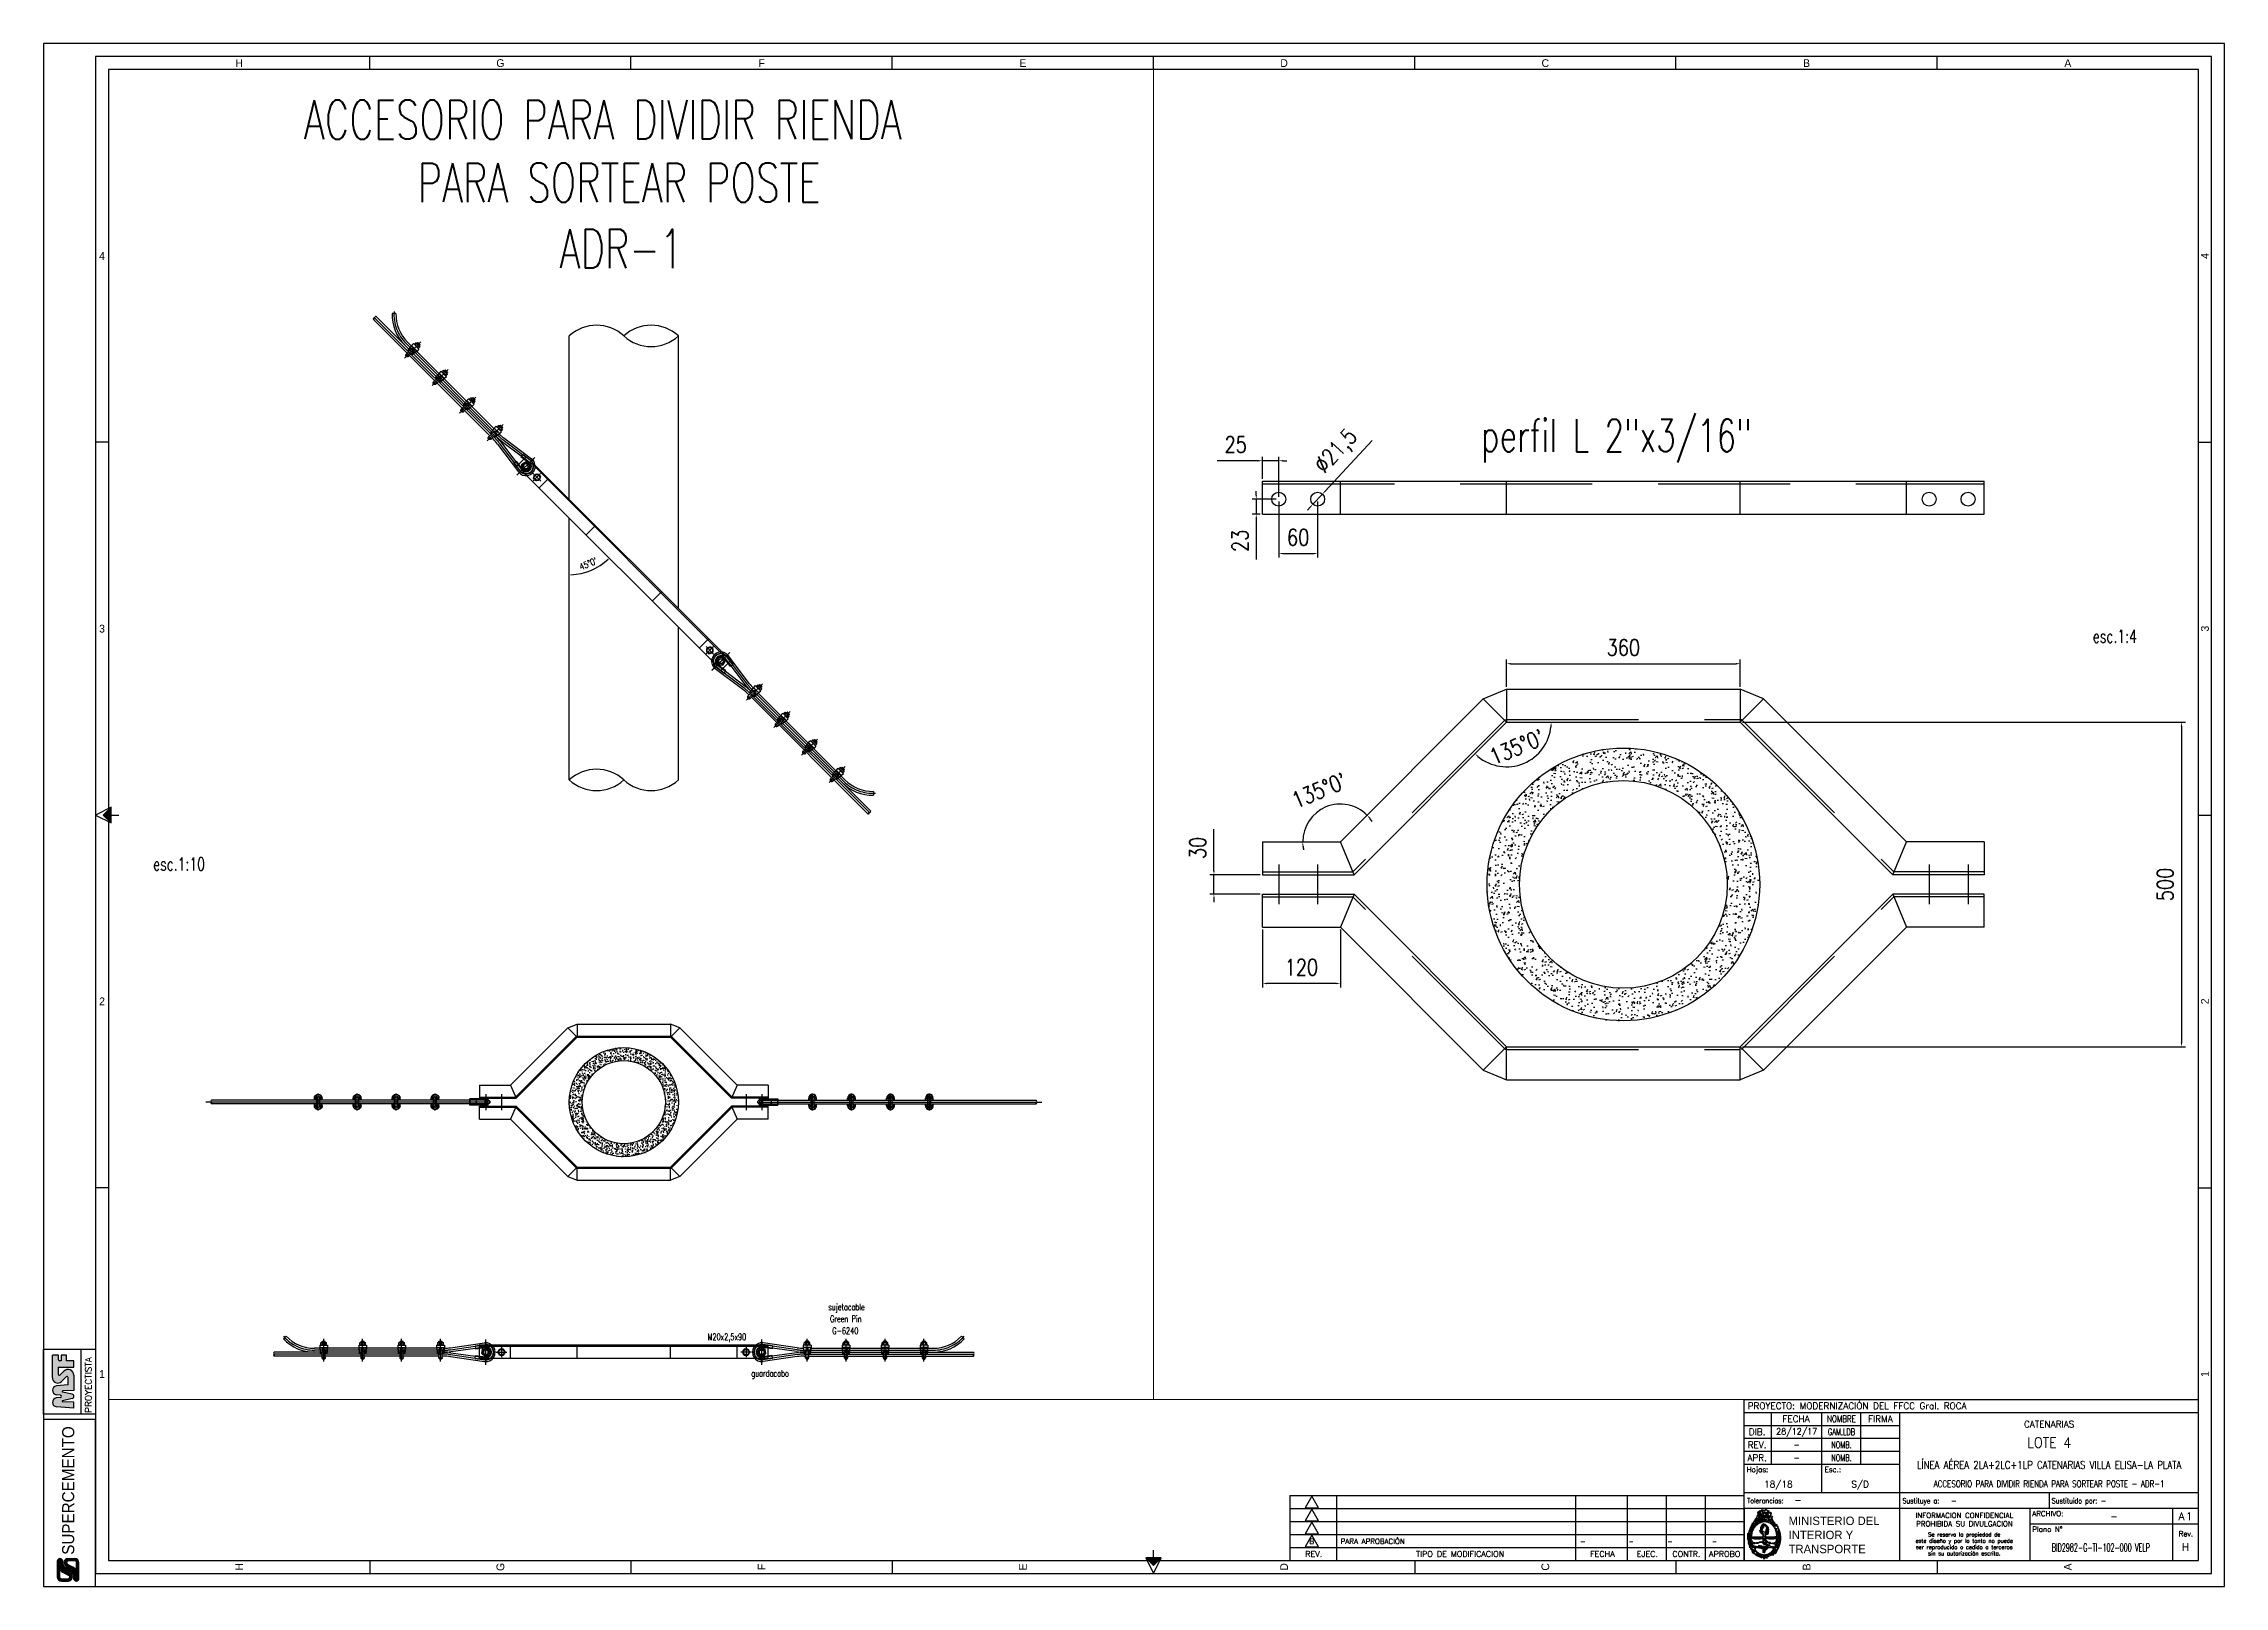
# Paper-space layout 'lámina 18' of a CAD drawing. Header units: millimetres. Extents: x -25 to 815, y 283 to 877.
# The model-space entities are those that its viewports show. They can reach past a viewport. Long polylines and large blocks are cut down to what shows.
import ezdxf
from ezdxf.enums import TextEntityAlignment as Align

# ---------------------------------------------------------------- set-up
doc = ezdxf.new("R2010")
doc.units = ezdxf.units.MM
for name, pattern in [('CENTER', [50.8, 31.75, -6.35, 6.35, -6.35]), ('CENTER2', [28.575, 19.05, -3.175, 3.175, -3.175]), ('DASHED', [19.05, 12.7, -6.35]), ('HIDDEN', [9.525, 6.35, -3.175])]:
    doc.linetypes.add(name, pattern=pattern)
for name, color, linetype in [('0_EJES', 1, 'CENTER2'), ('0_FORMATO', 7, 'Continuous'), ('E4_ESQUEMAS', 2, 'Continuous'), ('M0_EQUIPOS', 7, 'Continuous'), ('M2_PLBULONES', 2, 'Continuous'), ('Textos catenaria', 7, 'Continuous')]:
    doc.layers.add(name, color=color, linetype=linetype)
doc.styles.add('ARIAL', font='arial.ttf', dxfattribs={"width": 0.8})
doc.styles.add('SIMPLEX', font='simplex.shx', dxfattribs={"width": 0.75})
doc.styles.add('STYLE-MSF', font='simplex.shx', dxfattribs={"width": 0.8})
doc.styles.add('STYLE1', font='romans.shx', dxfattribs={"width": 0.75})
doc.dimstyles.new('DIM 1-10', dxfattribs={"dimscale": 25, "dimtxt": 1, "dimasz": 0.25, "dimexe": 0.25, "dimexo": 0.15, "dimgap": 0.5, "dimtad": 1, "dimdec": 1, "dimtxsty": 'STYLE-MSF', "dimcen": 0.25, "dimclrd": 8, "dimclre": 8, "dimclrt": 3, "dimaunit": 1, "dimadec": 1, "dimazin": 2, "dimtfac": 1, "dimtdec": 1, "dimtmove": 0, "dimatfit": 3, "dimfxl": 1, "dimlwd": -1, "dimlwe": -1, "dimarcsym": 0})

psp = doc.layouts.new('lámina 18')

# ---------------------------------------------------------------- texts
at = {"layer": 'Textos catenaria', "style": 'SIMPLEX', "width": 0.7}
for s, p in [('esc.1:4', (764.49, 646.08)), ('esc.1:10', (17.35, 558.37))]:
    psp.add_text(s, height=5, rotation=360, dxfattribs=at).set_placement(p)

msp = doc.modelspace()

# ---------------------------------------------------------------- texts
at = {"layer": 'Textos catenaria', "style": 'SIMPLEX', "width": 0.7}
for s, height, p in [('ACCESORIO PARA DIVIDIR RIENDA', 150, (2990048.4671, -680631.4561)), ('PARA SORTEAR POSTE', 150, (2990486.4228, -680873.1382)), ('ADR-1', 150, (2991033.2623, -681128.1439)), ('sujetacable', 25, (2992069.5853, -685140.1841)), ('Green Pin', 25, (2992076.0685, -685185.5203)), ('M20x2,5x90', 25, (2991604.2308, -685254.8661)), ('G-6240', 25, (2992084.4016, -685231.7812)), ('guardacabo', 25, (2991772.7498, -685395.7572)), ('perfil L 2"x3/16"', 50, (2991062.3487, -686499.9862))]:
    msp.add_text(s, height=height, rotation=360, dxfattribs=at).set_placement(p)

# ---------------------------------------------------------------- blocks, each defined once
blk = doc.blocks.new('*X154')
at = {"color": 0}
for p, q in [((95.67, 17.54), (98.62, 20.48)), ((95.76, 17.45), (98.62, 20.31)), ((95.85, 17.36), (98.62, 20.13)), ((95.94, 17.27), (98.62, 19.95)), ((96.02, 17.18), (98.62, 19.78)), ((96.11, 17.09), (98.62, 19.6)), ((96.2, 17), (98.62, 19.42)), ((96.29, 16.92), (98.62, 19.25)), ((96.38, 16.83), (98.62, 19.07)), ((96.47, 16.74), (98.62, 18.89)), ((96.55, 16.65), (98.62, 18.71)), ((96.64, 16.56), (98.62, 18.54)), ((96.73, 16.47), (98.62, 18.36)), ((96.82, 16.39), (98.62, 18.18)), ((96.91, 16.3), (98.62, 18.01)), ((97, 16.21), (98.62, 17.83)), ((97.08, 16.12), (98.62, 17.65)), ((97.17, 16.03), (98.62, 17.48)), ((97.26, 15.94), (98.62, 17.3)), ((97.35, 15.86), (98.62, 17.12)), ((97.44, 15.77), (98.62, 16.95)), ((97.53, 15.68), (98.62, 16.77)), ((97.61, 15.59), (98.62, 16.59)), ((97.7, 15.5), (98.62, 16.42)), ((97.79, 15.41), (98.62, 16.24)), ((97.88, 15.33), (98.62, 16.06)), ((97.97, 15.24), (98.62, 15.89)), ((98.06, 15.15), (98.62, 15.71)), ((98.15, 15.06), (98.62, 15.53)), ((98.23, 14.97), (98.62, 15.36)), ((98.32, 14.88), (98.62, 15.18)), ((98.41, 14.79), (98.62, 15)), ((98.5, 14.71), (98.62, 14.83)), ((98.59, 14.62), (98.62, 14.65))]:
    blk.add_line(p, q, dxfattribs=at)
blk = doc.blocks.new('*X155')
at = {"color": 0}
for p, q in [((95.67, 17.54), (98.62, 20.48)), ((95.76, 17.45), (98.62, 20.31)), ((95.85, 17.36), (98.62, 20.13)), ((95.94, 17.27), (98.62, 19.95)), ((96.02, 17.18), (98.62, 19.78)), ((96.11, 17.09), (98.62, 19.6)), ((96.2, 17), (98.62, 19.42)), ((96.29, 16.92), (98.62, 19.25)), ((96.38, 16.83), (98.62, 19.07)), ((96.47, 16.74), (98.62, 18.89)), ((96.55, 16.65), (98.62, 18.71)), ((96.64, 16.56), (98.62, 18.54)), ((96.73, 16.47), (98.62, 18.36)), ((96.82, 16.39), (98.62, 18.18)), ((96.91, 16.3), (98.62, 18.01)), ((97, 16.21), (98.62, 17.83)), ((97.08, 16.12), (98.62, 17.65)), ((97.17, 16.03), (98.62, 17.48)), ((97.26, 15.94), (98.62, 17.3)), ((97.35, 15.86), (98.62, 17.12)), ((97.44, 15.77), (98.62, 16.95)), ((97.53, 15.68), (98.62, 16.77)), ((97.61, 15.59), (98.62, 16.59)), ((97.7, 15.5), (98.62, 16.42)), ((97.79, 15.41), (98.62, 16.24)), ((97.88, 15.33), (98.62, 16.06)), ((97.97, 15.24), (98.62, 15.89)), ((98.06, 15.15), (98.62, 15.71)), ((98.15, 15.06), (98.62, 15.53)), ((98.23, 14.97), (98.62, 15.36)), ((98.32, 14.88), (98.62, 15.18)), ((98.41, 14.79), (98.62, 15)), ((98.5, 14.71), (98.62, 14.83)), ((98.59, 14.62), (98.62, 14.65))]:
    blk.add_line(p, q, dxfattribs=at)
blk = doc.blocks.new('ISO_A1')
at = {"color": 7}
for p, q in [((-402.14, 287.48), (-402.14, 2.98)), ((402.86, 287.48), (-402.14, 287.48)), ((402.86, -286.52), (402.86, 287.48)), ((-402.14, -2.02), (-402.14, -286.52)), ((-402.14, -286.52), (-2.14, -286.52)), ((2.86, -286.52), (402.86, -286.52))]:
    blk.add_line(p, q, dxfattribs=at)
at = {"color": 254}
for p, q in [((-301.51, 287.48), (-301.51, 292.48)), ((-200.89, 287.48), (-200.89, 292.48)), ((-100.26, 287.48), (-100.26, 292.48)), ((0.36, 287.48), (0.36, 292.48)), ((100.99, 287.48), (100.99, 292.48)), ((201.61, 287.48), (201.61, 292.48)), ((302.24, 287.48), (302.24, 292.48)), ((-402.14, 143.98), (-407.14, 143.98)), ((402.86, 143.98), (407.86, 143.98)), ((-401.14, 3.48), (-407.14, 0.48)), ((-407.14, 0.48), (-401.14, -2.52)), ((-401.14, 3.48), (-404.14, 0.48)), ((-404.14, 0.48), (-401.14, -2.52)), ((-401.14, -2.52), (-401.14, 3.48)), ((-401.14, 0.48), (-398.14, 0.48)), ((402.86, 0.48), (407.86, 0.48)), ((-402.14, -143.02), (-407.14, -143.02)), ((402.86, -143.02), (407.86, -143.02)), ((3.36, -285.52), (-2.64, -285.52)), ((-2.64, -285.52), (0.36, -288.52)), ((-2.64, -285.52), (0.36, -291.52)), ((0.36, -285.52), (0.36, -282.52)), ((0.36, -288.52), (3.36, -285.52)), ((0.36, -291.52), (3.36, -285.52)), ((-301.51, -286.52), (-301.51, -291.52)), ((-200.89, -286.52), (-200.89, -291.52)), ((-100.26, -286.52), (-100.26, -291.52)), ((100.99, -286.52), (100.99, -291.52)), ((201.61, -286.52), (201.61, -291.52)), ((302.24, -286.52), (302.24, -291.52))]:
    blk.add_line(p, q, dxfattribs=at)
for points in [[(-427.14, 297.48), (-427.14, -296.52), (412.86, -296.52), (412.86, 297.48)], [(-407.14, 292.48), (-407.14, -291.52), (407.86, -291.52), (407.86, 292.48)]]:
    blk.add_lwpolyline(points, close=True, dxfattribs=at)
blk.add_blockref('*X154', (-499.76, -17.11), dxfattribs=at)
at = {"color": 254, "rotation": 90}
blk.add_blockref('*X155', (17.95, -384.14), dxfattribs=at)
at = {"color": 254}
for s, p in [('H', (-351.83, 289.98)), ('G', (-251.2, 289.98)), ('F', (-150.58, 289.98)), ('E', (-49.95, 289.98)), ('D', (50.67, 289.98)), ('C', (151.3, 289.98)), ('B', (251.92, 289.98)), ('A', (352.55, 289.98)), ('4', (-404.64, 215.73)), ('3', (-404.64, 72.23)), ('2', (-404.64, -71.27)), ('1', (-404.64, -214.77))]:
    blk.add_text(s, height=3, dxfattribs=at).set_placement(p, align=Align.MIDDLE_CENTER)
for s, p in [('4', (405.36, 215.73)), ('3', (405.36, 72.23)), ('2', (405.36, -71.27)), ('1', (405.36, -214.77)), ('H', (-351.83, -289.02)), ('G', (-251.2, -289.02)), ('F', (-150.58, -289.02)), ('E', (-49.95, -289.02)), ('D', (50.67, -289.02)), ('C', (151.3, -289.02)), ('B', (251.92, -289.02)), ('A', (352.55, -289.02))]:
    blk.add_text(s, height=3, rotation=90, dxfattribs=at).set_placement(p, align=Align.MIDDLE_CENTER)
blk = doc.blocks.new('ROTULO_REV_2.dwg')
at = {"color": 7}
for q in [(175, 25), (0, 0)]:
    blk.add_line((0, 25), q, dxfattribs=at)
at = {"color": 255}
for p, q in [((0, 20), (175, 20)), ((18, 25), (18, 0)), ((110, 25), (110, 0)), ((130, 25), (130, 0)), ((145, 25), (145, 0)), ((160, 25), (160, 0)), ((0, 15), (175, 15)), ((0, 10), (175, 10)), ((0, 5), (175, 5))]:
    blk.add_line(p, q, dxfattribs=at)
blk.add_line((0, 0), (175, 0))
at = {"color": 254}
for points in [[(8.48, 24.74), (5.88, 20.24), (11.08, 20.24)], [(8.48, 19.74), (5.88, 15.24), (11.08, 15.24)], [(8.48, 14.74), (5.88, 10.24), (11.08, 10.24)], [(8.48, 9.74), (5.88, 5.24), (11.08, 5.24)]]:
    blk.add_lwpolyline(points, close=True, dxfattribs=at)
at = {"color": 254, "style": 'STYLE1'}
for s, p in [('REV.', (9.25, 2.46)), ('TIPO DE MODIFICACION', (65.62, 2.46)), ('FECHA', (120.41, 2.46)), ('EJEC.', (137.72, 2.46)), ('CONTR.', (152.79, 2.46)), ('APROBO', (167.53, 2.46))]:
    blk.add_text(s, height=2.25, dxfattribs=at).set_placement(p, align=Align.MIDDLE_CENTER)
for tag, p in [('A', (7.58, 21.34)), ('A', (7.58, 16.34)), ('PARACONSULTA', (19.59, 21.34)), ('PARACONSULTA', (19.59, 16.34)), ('DD/MM/AA', (111.81, 21.34)), ('DD/MM/AA', (111.81, 16.34)), ('A', (7.58, 11.34)), ('PARACONSULTA', (19.59, 11.34)), ('DD/MM/AA', (111.81, 11.34)), ('DD/MM/AA', (111.81, 6.34)), ('A', (7.58, 6.34)), ('PARACONSULTA', (19.59, 6.34))]:
    blk.add_attdef(tag, p, '', height=2, dxfattribs=at)
at = {"color": 254, "style": 'STYLE1', "width": 0.8}
for p in [(130.5, 21.34), (130.5, 16.34), (145.5, 21.34), (145.5, 16.34), (162.61, 21.34), (162.61, 16.34), (130.5, 11.34), (145.5, 11.34), (162.61, 11.34), (130.5, 6.34), (145.5, 6.34), (162.61, 6.34)]:
    blk.add_attdef('NOMB.', p, '', height=2, dxfattribs=at)
blk = doc.blocks.new('ROTULO_CARATULA')
at = {"layer": '0_FORMATO', "color": 255}
for p, q in [((0, 0), (0, 62)), ((0, 52), (60, 52)), ((10.56, 37), (10.56, 57)), ((30, 37), (30, 57)), ((45, 37), (45, 57)), ((60, 0), (60, 57)), ((0, 47), (60, 47)), ((0, 42), (60, 42)), ((0, 37), (60, 37)), ((30, 26), (30, 37)), ((175, 26), (0, 26)), ((117.5, 26), (117.5, 20)), ((175, 20), (0, 20)), ((0, 19.43), (0, 0)), ((59.99, 0), (59.99, 19.16)), ((110, 20), (110, 0)), ((165, 20), (165, 0)), ((175, 14), (110, 14)), ((0, 0), (175, 0))]:
    blk.add_line(p, q, dxfattribs=at)
at = {"layer": '0_FORMATO', "color": 7}
for p, q in [((0, 62), (175, 62)), ((0, 57), (175, 57))]:
    blk.add_line(p, q, dxfattribs=at)
at = {"layer": '0_FORMATO', "color": 253}
for p, q in [((0, 19.89), (0, 17.7)), ((4.86, 16.59), (5.01, 16.8)), ((5.01, 16.8), (5.17, 17.01)), ((5.17, 17.01), (5.32, 17.22)), ((5.2, 18.25), (6.02, 19.07)), ((5.37, 18.01), (5.2, 18.25)), ((5.2, 17.43), (5.37, 17.66)), ((5.32, 17.22), (5.47, 17.43)), ((5.45, 17.88), (5.37, 18.01)), ((5.37, 17.66), (5.45, 17.79)), ((5.45, 17.79), (5.45, 17.88)), ((6.02, 19.07), (6.32, 19)), ((6.32, 19), (6.44, 19.06)), ((6.44, 19.06), (6.57, 19.34)), ((6.57, 19.34), (7.39, 18.79)), ((7.39, 18.79), (7.66, 19.34)), ((7.66, 19.34), (7.94, 18.79)), ((7.94, 18.79), (8.21, 19.62)), ((8.21, 19.62), (9.58, 19.07)), ((9.58, 19.07), (9.31, 18.25)), ((9.31, 18.25), (10.4, 18.25)), ((10.4, 18.25), (10.13, 16.6)), ((10.4, 16.72), (10.66, 16.82)), ((10.66, 16.82), (10.93, 16.92)), ((10.85, 16.82), (10.77, 16.64)), ((10.96, 16.99), (10.85, 16.82)), ((1.59, 8.58), (1.6, 8.83)), ((1.59, 8.34), (1.59, 8.58)), ((1.6, 8.83), (1.61, 9.07)), ((1.61, 9.07), (1.63, 9.31)), ((1.63, 9.31), (1.66, 9.56)), ((1.66, 9.56), (1.69, 9.8)), ((1.69, 9.8), (1.73, 10.04)), ((1.73, 10.04), (1.77, 10.28)), ((1.77, 10.28), (1.83, 10.52)), ((1.83, 10.52), (1.88, 10.75)), ((1.88, 10.75), (1.95, 10.99)), ((1.95, 10.99), (2.01, 11.23)), ((2.01, 11.23), (2.09, 11.46)), ((2.09, 11.46), (2.17, 11.69)), ((2.17, 11.69), (2.25, 11.93)), ((2.25, 11.93), (2.34, 12.16)), ((2.34, 12.16), (2.43, 12.39)), ((2.43, 12.39), (2.53, 12.62)), ((2.53, 12.62), (2.63, 12.85)), ((2.63, 12.85), (2.74, 13.08)), ((2.74, 13.08), (2.85, 13.3)), ((2.85, 13.3), (2.96, 13.53)), ((2.96, 13.53), (3.08, 13.76)), ((3.08, 13.76), (3.2, 13.98)), ((3.2, 13.98), (3.32, 14.2)), ((3.32, 14.2), (3.45, 14.43)), ((3.45, 14.43), (3.58, 14.65)), ((3.58, 14.65), (3.71, 14.87)), ((3.71, 14.87), (3.85, 15.09)), ((3.85, 15.09), (3.99, 15.3)), ((3.99, 15.3), (4.13, 15.52)), ((4.13, 15.52), (4.27, 15.74)), ((4.27, 15.74), (4.42, 15.95)), ((4.42, 15.95), (4.56, 16.17)), ((4.56, 16.17), (4.71, 16.38)), ((4.71, 16.38), (4.86, 16.59)), ((10.13, 16.6), (10.4, 16.72)), ((10.77, 16.64), (10.74, 16.45)), ((10.74, 16.45), (10.74, 16.25)), ((10.74, 16.25), (10.77, 16.04)), ((10.77, 16.04), (10.83, 15.82)), ((10.83, 15.82), (10.92, 15.6)), ((10.92, 15.6), (11.03, 15.38)), ((11.03, 15.38), (11.16, 15.15)), ((11.16, 15.15), (11.3, 14.92)), ((11.3, 14.92), (11.46, 14.69)), ((11.46, 14.69), (11.62, 14.46)), ((11.62, 14.46), (11.8, 14.24)), ((11.8, 14.24), (11.98, 14.01)), ((11.98, 14.01), (12.15, 13.79)), ((12.15, 13.79), (12.33, 13.58)), ((12.33, 13.58), (12.49, 13.37)), ((12.49, 13.37), (12.65, 13.18)), ((12.65, 13.18), (12.8, 12.99)), ((12.8, 12.99), (12.93, 12.81)), ((12.93, 12.81), (13.04, 12.65)), ((13.04, 12.65), (13.12, 12.49)), ((13.12, 12.49), (13.23, 12.29)), ((13.23, 12.29), (13.33, 12.07)), ((13.33, 12.07), (13.42, 11.85)), ((13.42, 11.85), (13.5, 11.63)), ((13.5, 11.63), (13.58, 11.4)), ((13.58, 11.4), (13.65, 11.17)), ((13.65, 11.17), (13.72, 10.93)), ((13.72, 10.93), (13.78, 10.7)), ((13.78, 10.7), (13.83, 10.45)), ((13.83, 10.45), (13.88, 10.21)), ((13.88, 10.21), (13.92, 9.96)), ((13.92, 9.96), (13.95, 9.72)), ((13.95, 9.72), (13.98, 9.47)), ((13.98, 9.47), (14, 9.21)), ((14, 9.21), (14.01, 8.96)), ((14.01, 8.96), (14.02, 8.71)), ((14.02, 8.46), (14.01, 8.2)), ((14.02, 8.71), (14.02, 8.46)), ((1.6, 8.09), (1.59, 8.34)), ((1.61, 7.84), (1.6, 8.09)), ((1.64, 7.59), (1.61, 7.84)), ((1.67, 7.34), (1.64, 7.59)), ((1.7, 7.09), (1.67, 7.34)), ((1.75, 6.84), (1.7, 7.09)), ((1.8, 6.59), (1.75, 6.84)), ((1.87, 6.34), (1.8, 6.59)), ((1.94, 6.08), (1.87, 6.34)), ((2.02, 5.83), (1.94, 6.08)), ((2.11, 5.58), (2.02, 5.83)), ((2.21, 5.32), (2.11, 5.58)), ((2.31, 5.06), (2.21, 5.32)), ((2.43, 4.81), (2.31, 5.06)), ((2.56, 4.55), (2.43, 4.81)), ((2.69, 4.29), (2.56, 4.55)), ((2.82, 4.07), (2.69, 4.29)), ((2.95, 3.85), (2.82, 4.07)), ((3.1, 3.63), (2.95, 3.85)), ((3.26, 3.41), (3.1, 3.63)), ((3.43, 3.19), (3.26, 3.41)), ((3.62, 2.98), (3.43, 3.19)), ((3.81, 2.77), (3.62, 2.98)), ((4.01, 2.58), (3.81, 2.77)), ((4.21, 2.39), (4.01, 2.58)), ((4.43, 2.2), (4.21, 2.39)), ((4.65, 2.04), (4.43, 2.2)), ((4.88, 1.88), (4.65, 2.04)), ((5.11, 1.74), (4.88, 1.88)), ((5.35, 1.61), (5.11, 1.74)), ((5.59, 1.51), (5.35, 1.61)), ((8.48, 1.82), (5.47, 2.1)), ((5.47, 2.1), (6.84, 1.28)), ((5.84, 1.42), (5.59, 1.51)), ((6.09, 1.35), (5.84, 1.42)), ((6.34, 1.3), (6.09, 1.35)), ((6.59, 1.28), (6.34, 1.3)), ((6.84, 1.28), (6.59, 1.28)), ((6.84, 1.28), (8.48, 1.82)), ((7.14, 1.25), (6.84, 1.28)), ((7.33, 1.17), (7.14, 1.25)), ((7.45, 1.02), (7.33, 1.17)), ((7.55, 0.78), (7.45, 1.02)), ((7.66, 0.46), (7.55, 0.78)), ((8.21, 1.28), (7.66, 0.46)), ((9.58, 1.55), (8.21, 1.28)), ((10.4, 2.65), (8.76, 1.82)), ((8.76, 1.82), (9.58, 1.55)), ((10.13, 1.82), (10.4, 2.65)), ((10.36, 1.92), (10.13, 1.82)), ((10.58, 2.03), (10.36, 1.92)), ((10.8, 2.15), (10.58, 2.03)), ((11.01, 2.27), (10.8, 2.15)), ((11.21, 2.41), (11.01, 2.27)), ((11.41, 2.55), (11.21, 2.41)), ((11.6, 2.7), (11.41, 2.55)), ((11.78, 2.86), (11.6, 2.7)), ((11.95, 3.02), (11.78, 2.86)), ((12.12, 3.2), (11.95, 3.02)), ((12.28, 3.38), (12.12, 3.2)), ((12.43, 3.56), (12.28, 3.38)), ((12.58, 3.76), (12.43, 3.56)), ((12.71, 3.95), (12.58, 3.76)), ((12.84, 4.16), (12.71, 3.95)), ((12.97, 4.37), (12.84, 4.16)), ((13.09, 4.58), (12.97, 4.37)), ((13.2, 4.8), (13.09, 4.58)), ((13.3, 5.03), (13.2, 4.8)), ((13.4, 5.26), (13.3, 5.03)), ((13.48, 5.49), (13.4, 5.26)), ((13.57, 5.72), (13.48, 5.49)), ((13.64, 5.96), (13.57, 5.72)), ((13.71, 6.2), (13.64, 5.96)), ((13.77, 6.45), (13.71, 6.2)), ((13.83, 6.69), (13.77, 6.45)), ((13.87, 6.94), (13.83, 6.69)), ((13.91, 7.19), (13.87, 6.94)), ((13.95, 7.44), (13.91, 7.19)), ((13.98, 7.7), (13.95, 7.44)), ((14, 7.95), (13.98, 7.7)), ((14.01, 8.2), (14, 7.95))]:
    blk.add_line(p, q, dxfattribs=at)
at = {"layer": '0_FORMATO'}
blk.add_line((59.99, 19.16), (59.99, 21.62), dxfattribs=at)
at = {"layer": '0_FORMATO', "color": 253}
for points in [[(0, 19.89), (0, 19.89)], [(6.3, 18.79), (5.47, 17.15), (4.93, 17.15), (4.93, 15.51), (5.22, 15.48), (5.42, 15.4), (5.5, 15.29), (5.44, 15.13), (5.2, 14.96), (5.42, 14.93), (5.66, 14.92), (5.92, 14.91), (6.21, 14.92), (6.5, 14.95), (6.79, 14.99), (7.09, 15.04), (7.39, 15.1), (7.67, 15.18), (7.94, 15.27), (8.19, 15.38), (8.41, 15.5), (8.6, 15.63), (8.76, 15.78), (5.75, 15.24), (6.3, 18.79)], [(6.02, 19.07), (5.2, 18.25), (5.51, 18.2), (5.75, 18.24), (5.93, 18.34), (6.03, 18.51), (6.06, 18.76), (6.02, 19.07)], [(5.75, 17.43), (5.47, 16.06), (5.69, 16.27), (5.83, 16.47), (5.9, 16.67), (5.9, 16.89), (5.85, 17.14), (5.75, 17.43)], [(6.57, 18.25), (6.02, 16.88), (6.25, 17.15), (6.42, 17.39), (6.53, 17.63), (6.58, 17.91), (6.57, 18.25)], [(6.02, 16.33), (6.84, 16.33), (6.57, 17.43), (7.66, 17.43), (7.39, 16.6), (8.21, 16.6), (7.94, 17.43), (8.76, 17.43), (8.78, 17.04), (8.85, 16.78), (9.01, 16.57), (9.31, 16.33), (9.25, 16.62), (9.18, 16.88), (9.09, 17.11), (8.99, 17.32), (8.88, 17.5), (8.76, 17.65), (8.63, 17.78), (8.49, 17.88), (8.34, 17.96), (8.19, 18.02), (8.03, 18.05), (7.87, 18.06), (7.71, 18.05), (7.54, 18.02), (7.38, 17.96), (7.21, 17.89), (7.05, 17.79), (6.9, 17.67), (6.75, 17.54), (6.6, 17.38), (6.47, 17.21), (6.34, 17.01), (6.22, 16.8), (6.11, 16.58), (6.02, 16.33)], [(8.21, 19.62), (8.07, 19.32), (7.95, 19.15), (7.82, 19.09), (7.64, 19.16), (7.39, 19.34), (6.57, 19.34), (6.68, 19.08), (6.81, 18.86), (6.96, 18.69), (7.13, 18.56), (7.32, 18.47), (7.51, 18.41), (7.72, 18.38), (7.94, 18.37), (8.16, 18.39), (8.4, 18.43), (8.63, 18.49), (8.87, 18.55), (9.11, 18.63), (9.35, 18.71), (9.58, 18.79), (8.21, 19.62)], [(6.57, 17.43), (6.7, 17.13), (6.83, 16.89), (6.98, 16.71), (7.15, 16.58), (7.36, 16.47), (7.62, 16.39), (7.94, 16.33), (7.66, 17.43), (6.57, 17.43)], [(6.84, 17.43), (6.84, 16.88), (7.39, 16.88), (7.39, 17.43), (6.84, 17.43)], [(6.93, 18.34), (7.02, 18.16), (6.93, 18.34)], [(7.75, 19.16), (7.85, 18.98), (7.75, 19.16)], [(7.94, 17.43), (7.94, 16.88), (8.76, 16.88), (8.76, 17.43), (7.94, 17.43)], [(8.21, 16.88), (9.03, 16.33), (8.21, 16.88)], [(8.48, 18.52), (8.48, 17.97), (9.03, 17.97), (8.48, 18.52)], [(8.76, 17.97), (9.85, 16.33), (9.75, 16.64), (9.65, 16.92), (9.54, 17.17), (9.4, 17.39), (9.23, 17.59), (9.02, 17.79), (8.76, 17.97)], [(9.03, 18.79), (9.31, 15.78), (10.67, 15.51), (10.67, 16.6), (10.13, 16.6), (10.4, 18.25), (9.03, 18.79)], [(9.67, 17.24), (9.76, 17.06), (9.67, 17.24)], [(1.37, 10.31), (1.37, 8.12), (1.64, 8.94), (2.46, 9.21), (2.3, 9.4), (2.15, 9.52), (2.06, 9.59), (2.06, 9.64), (2.19, 9.69), (2.46, 9.76), (1.37, 10.31)], [(6.02, 11.68), (6.09, 11.35), (6.17, 11.09), (6.27, 10.87), (6.41, 10.7), (6.58, 10.56), (6.8, 10.46), (7.06, 10.37), (7.39, 10.31), (7.39, 8.94), (2.74, 8.94), (2.76, 9.2), (2.79, 9.47), (2.82, 9.74), (2.85, 10), (2.86, 10.26), (2.85, 10.52), (2.82, 10.76), (2.75, 10.99), (2.63, 11.21), (2.46, 11.4), (2.74, 10.86), (1.92, 11.13), (1.64, 10.04), (2.19, 10.58), (1.92, 9.21), (2.46, 7.57), (2.74, 8.67), (7.39, 8.67), (7.39, 6.75), (7.94, 8.67), (8.2, 8.67), (8.46, 8.68), (8.72, 8.68), (8.99, 8.7), (9.26, 8.71), (9.53, 8.72), (9.8, 8.72), (10.07, 8.73), (10.33, 8.73), (10.6, 8.72), (10.87, 8.71), (11.13, 8.69), (11.39, 8.66), (11.64, 8.62), (11.89, 8.56), (12.14, 8.5), (12.38, 8.42), (12.62, 8.32), (12.85, 8.21), (13.07, 8.08), (13.28, 7.93), (13.49, 7.76), (13.68, 7.57), (12.59, 7.85), (12.04, 4.84), (10.67, 5.11), (11.5, 4.56), (10.13, 2.65), (11.22, 2.65), (12.59, 5.93), (13.68, 5.66), (12.86, 6.2), (12.86, 7.3), (13.68, 6.48), (13.96, 10.31), (13.14, 8.39), (13.14, 9.49), (12.89, 9.36), (12.64, 9.25), (12.38, 9.16), (12.12, 9.09), (11.85, 9.03), (11.58, 8.98), (11.3, 8.94), (11.02, 8.92), (10.74, 8.9), (10.46, 8.89), (10.18, 8.89), (9.89, 8.89), (9.61, 8.89), (9.33, 8.9), (9.05, 8.91), (8.76, 8.92), (8.49, 8.93), (8.21, 8.94), (7.94, 8.94), (8.48, 10.58), (7.12, 11.13), (7.09, 10.83), (7.01, 10.66), (6.86, 10.6), (6.63, 10.59), (6.3, 10.58), (6.02, 11.68)], [(1.64, 8.94), (1.69, 8.61), (1.75, 8.34), (1.84, 8.11), (1.98, 7.92), (2.18, 7.74), (2.46, 7.57), (1.92, 8.12), (2.46, 8.94), (1.64, 8.94)], [(1.92, 10.58), (1.92, 10.04), (2.46, 10.04), (1.92, 10.58)], [(2.01, 11.77), (2.1, 11.59), (2.01, 11.77)], [(2.1, 9.67), (2.28, 9.58), (2.1, 9.67)], [(2.19, 12.23), (2.18, 11.9), (2.19, 11.64), (2.23, 11.42), (2.33, 11.24), (2.49, 11.05), (2.74, 10.86), (2.46, 11.4), (3.28, 11.13), (2.19, 12.23)], [(3.28, 14.41), (3.13, 14.14), (2.98, 13.87), (2.85, 13.62), (2.73, 13.36), (2.63, 13.1), (2.55, 12.84), (2.5, 12.56), (2.47, 12.27), (2.46, 11.95), (2.6, 12.18), (2.73, 12.41), (2.87, 12.65), (3, 12.89), (3.12, 13.14), (3.21, 13.4), (3.29, 13.65), (3.33, 13.91), (3.33, 14.16), (3.28, 14.41)], [(2.74, 8.94), (7.39, 8.94), (7.39, 10.04), (7.23, 10.14), (7.08, 10.26), (6.94, 10.42), (6.82, 10.59), (6.71, 10.78), (6.61, 10.99), (6.54, 11.21), (6.48, 11.43), (6.43, 11.66), (6.4, 11.9), (6.4, 12.13), (6.41, 12.36), (6.44, 12.58), (6.49, 12.8), (6.56, 13), (6.65, 13.18), (6.76, 13.35), (6.9, 13.49), (7.06, 13.61), (7.24, 13.69), (7.45, 13.75), (7.68, 13.77), (7.9, 13.76), (8.11, 13.72), (8.3, 13.65), (8.48, 13.56), (8.64, 13.45), (8.79, 13.31), (8.92, 13.16), (9.03, 13), (9.13, 12.82), (9.21, 12.63), (9.28, 12.43), (9.32, 12.23), (9.35, 12.02), (9.36, 11.81), (9.36, 11.6), (9.33, 11.39), (9.28, 11.19), (9.22, 11), (9.14, 10.81), (9.03, 10.64), (8.91, 10.48), (8.77, 10.34), (8.6, 10.22), (8.42, 10.11), (8.21, 10.04), (8.21, 8.94), (12.59, 8.94), (12.58, 9.2), (12.57, 9.46), (12.55, 9.71), (12.53, 9.96), (12.5, 10.2), (12.46, 10.43), (12.42, 10.66), (12.37, 10.88), (12.31, 11.09), (12.26, 11.3), (12.19, 11.5), (12.12, 11.7), (12.05, 11.89), (11.97, 12.08), (11.88, 12.25), (11.79, 12.43), (11.7, 12.59), (11.6, 12.75), (11.5, 12.91), (11.39, 13.06), (11.28, 13.2), (11.17, 13.33), (11.05, 13.46), (10.93, 13.59), (10.81, 13.71), (10.68, 13.82), (10.55, 13.93), (10.42, 14.03), (10.28, 14.12), (10.15, 14.21), (10.01, 14.29), (9.86, 14.37), (9.72, 14.44), (9.57, 14.51), (9.42, 14.56), (9.27, 14.62), (9.12, 14.67), (8.97, 14.71), (8.82, 14.74), (8.66, 14.77), (8.51, 14.8), (8.35, 14.81), (8.19, 14.83), (8.03, 14.83), (7.87, 14.83), (7.72, 14.83), (7.56, 14.82), (7.4, 14.8), (7.24, 14.78), (7.08, 14.75), (6.93, 14.71), (6.77, 14.67), (6.61, 14.63), (6.46, 14.58), (6.3, 14.52), (6.15, 14.46), (6, 14.39), (5.85, 14.31), (5.7, 14.23), (5.56, 14.15), (5.41, 14.06), (5.27, 13.96), (5.13, 13.85), (4.99, 13.75), (4.86, 13.63), (4.73, 13.51), (4.6, 13.39), (4.47, 13.25), (4.35, 13.12), (4.23, 12.97), (4.11, 12.83), (4, 12.67), (3.89, 12.51), (3.78, 12.35), (3.68, 12.18), (3.58, 12), (3.49, 11.82), (3.4, 11.63), (3.32, 11.44), (3.24, 11.24), (3.16, 11.03), (3.09, 10.82), (3.03, 10.61), (2.97, 10.38), (2.92, 10.16), (2.87, 9.93), (2.83, 9.69), (2.79, 9.44), (2.76, 9.2), (2.74, 8.94)], [(2.74, 12.23), (3.28, 11.68), (3.28, 12.23), (2.74, 12.23)], [(2.74, 8.67), (2.98, 8.58), (3.24, 8.5), (3.5, 8.44), (3.76, 8.39), (4.04, 8.36), (4.32, 8.34), (4.6, 8.32), (4.88, 8.32), (5.17, 8.32), (5.45, 8.32), (5.74, 8.33), (6.02, 8.35), (6.31, 8.36), (6.58, 8.37), (6.86, 8.38), (7.13, 8.39), (7.39, 8.39), (7.14, 8.49), (6.89, 8.56), (6.63, 8.62), (6.36, 8.67), (6.09, 8.7), (5.81, 8.72), (5.53, 8.74), (5.25, 8.74), (4.96, 8.74), (4.67, 8.74), (4.39, 8.73), (4.1, 8.71), (3.82, 8.7), (3.54, 8.69), (3.27, 8.68), (3, 8.67), (2.74, 8.67)], [(2.83, 10.4), (2.92, 10.22), (2.83, 10.4)], [(3.01, 13.59), (2.95, 13.24), (2.91, 12.96), (2.94, 12.71), (3.06, 12.48), (3.28, 12.23), (3.24, 12.54), (3.29, 12.68), (3.56, 12.77), (3.01, 13.59)], [(3.28, 13.32), (3.33, 13), (3.28, 12.87), (3.01, 12.77), (3.28, 11.95), (3.46, 12.22), (3.57, 12.45), (3.63, 12.67), (3.6, 12.88), (3.49, 13.09), (3.28, 13.32)], [(3.83, 14.14), (3.83, 13.83), (3.78, 13.68), (3.62, 13.63), (3.28, 13.59), (4.11, 13.05), (4.65, 14.14), (3.83, 14.14)], [(3.56, 14.69), (3.83, 14.41), (3.56, 14.69)], [(3.83, 14.96), (3.77, 14.61), (3.73, 14.33), (3.76, 14.08), (3.88, 13.85), (4.11, 13.59), (4.11, 13.91), (4.16, 14.05), (4.32, 14.1), (4.65, 14.14), (4.38, 14.96), (3.83, 14.96)], [(4.38, 15.51), (4.65, 13.87), (5.47, 14.69), (4.38, 15.51)], [(4.65, 15.78), (4.65, 14.69), (5.75, 14.96), (5.47, 15.78), (4.65, 15.78)], [(5.75, 16.06), (5.75, 15.24), (6.3, 15.24), (6.3, 16.06), (5.75, 16.06)], [(6.02, 16.33), (6.02, 15.51), (6.57, 16.06), (7.39, 15.78), (7.15, 16.03), (6.92, 16.18), (6.67, 16.26), (6.38, 16.3), (6.02, 16.33)], [(6.84, 13.32), (7.66, 13.05), (6.3, 11.13), (9.03, 10.86), (8.21, 11.13), (9.03, 11.4), (8.97, 11.7), (8.91, 11.98), (8.84, 12.25), (8.76, 12.49), (8.67, 12.7), (8.56, 12.9), (8.44, 13.06), (8.3, 13.2), (8.13, 13.31), (7.94, 13.38), (7.71, 13.42), (7.46, 13.43), (7.17, 13.39), (6.84, 13.32)], [(6.57, 12.5), (6.3, 11.68), (6.57, 12.5)], [(6.3, 10.86), (7.39, 10.58), (6.3, 10.86)], [(6.48, 15.14), (6.66, 15.05), (6.48, 15.14)], [(6.57, 16.06), (6.57, 15.51), (7.12, 15.51), (6.57, 16.06)], [(6.84, 13.87), (6.57, 12.77), (7.39, 13.87), (6.84, 13.87)], [(6.57, 10.86), (7.39, 11.4), (6.57, 10.86)], [(6.57, 10.31), (7.39, 10.04), (6.57, 10.31)], [(6.84, 12.23), (7.66, 13.05), (7.34, 12.97), (7.13, 12.89), (7, 12.76), (6.92, 12.55), (6.84, 12.23)], [(7.39, 15.51), (8.76, 15.78), (8.76, 14.96), (9.03, 15.05), (9.29, 15.14), (9.53, 15.2), (9.74, 15.24), (9.92, 15.24), (10.05, 15.19), (10.14, 15.09), (10.16, 14.93), (10.13, 14.69), (10.95, 14.96), (10.95, 15.51), (10.76, 15.57), (10.56, 15.65), (10.35, 15.73), (10.14, 15.82), (9.92, 15.92), (9.69, 16.01), (9.47, 16.1), (9.25, 16.18), (9.03, 16.25), (8.81, 16.3), (8.6, 16.34), (8.4, 16.35), (8.21, 16.33), (8.03, 16.29), (7.87, 16.21), (7.72, 16.1), (7.59, 15.95), (7.48, 15.75), (7.39, 15.51)], [(7.39, 14.14), (8.21, 13.87), (7.39, 14.14)], [(7.57, 13.78), (7.75, 13.68), (7.57, 13.78)], [(7.66, 16.06), (7.94, 15.78), (7.66, 16.06)], [(7.94, 13.87), (8.76, 13.32), (7.94, 13.87)], [(8.21, 11.4), (9.03, 11.13), (7.94, 10.86), (9.31, 10.31), (9.31, 11.4), (8.21, 11.4)], [(7.94, 10.31), (7.94, 8.94), (8.21, 10.04), (9.31, 10.04), (7.94, 10.31)], [(7.94, 8.67), (7.95, 8.33), (7.97, 8.03), (8.01, 7.75), (8.1, 7.5), (8.26, 7.26), (8.48, 7.02), (7.94, 8.67)], [(8.21, 8.67), (8.46, 8.57), (8.71, 8.5), (8.98, 8.44), (9.24, 8.4), (9.52, 8.36), (9.8, 8.34), (10.08, 8.33), (10.36, 8.33), (10.65, 8.33), (10.93, 8.34), (11.22, 8.35), (11.5, 8.36), (11.78, 8.37), (12.06, 8.38), (12.33, 8.39), (12.59, 8.39), (12.34, 8.49), (12.09, 8.56), (11.83, 8.62), (11.56, 8.67), (11.28, 8.7), (11, 8.72), (10.72, 8.73), (10.44, 8.73), (10.15, 8.73), (9.87, 8.72), (9.58, 8.71), (9.3, 8.7), (9.02, 8.69), (8.75, 8.68), (8.48, 8.67), (8.21, 8.67)], [(8.39, 11.86), (8.58, 11.77), (8.39, 11.86)], [(8.76, 13.32), (8.76, 11.95), (8.76, 13.32)], [(9.03, 15.24), (10.4, 14.96), (9.03, 15.24)], [(9.03, 12.5), (9.31, 10.31), (9.4, 10.61), (9.46, 10.89), (9.48, 11.16), (9.45, 11.43), (9.4, 11.69), (9.31, 11.96), (9.18, 12.23), (9.03, 12.5)], [(9.12, 12.86), (9.21, 12.68), (9.12, 12.86)], [(10.13, 14.69), (11.5, 13.05), (12.04, 13.59), (12.86, 13.05), (12.59, 13.87), (11.22, 13.59), (11.16, 13.92), (11.06, 14.17), (10.91, 14.35), (10.71, 14.48), (10.45, 14.59), (10.13, 14.69)], [(10.67, 14.96), (12.04, 13.59), (11.98, 13.93), (11.91, 14.22), (11.81, 14.46), (11.68, 14.65), (11.51, 14.79), (11.29, 14.89), (11.02, 14.95), (10.67, 14.96)], [(11.4, 13.78), (11.59, 13.68), (11.4, 13.78)], [(12.04, 13.59), (11.92, 13.28), (11.84, 13.01), (11.83, 12.79), (11.89, 12.61), (12.03, 12.46), (12.26, 12.34), (12.59, 12.23), (12.04, 11.68), (12.32, 10.86), (13.41, 10.86), (13.14, 13.05), (12.04, 13.59)], [(12.23, 12.13), (12.41, 12.04), (12.23, 12.13)], [(12.41, 11.5), (12.5, 11.31), (12.41, 11.5)], [(12.59, 10.86), (12.59, 10.31), (13.14, 10.86), (12.59, 10.86)], [(12.59, 9.76), (12.59, 8.94), (12.59, 9.76)], [(12.59, 8.67), (12.59, 7.85), (12.59, 8.67)], [(13.14, 12.23), (13.13, 12), (13.1, 11.76), (13.05, 11.53), (13, 11.29), (12.94, 11.06), (12.89, 10.83), (12.86, 10.62), (12.85, 10.42), (12.87, 10.24), (12.93, 10.08), (13.03, 9.94), (13.19, 9.84), (13.41, 9.76), (12.86, 10.31), (13.96, 10.31), (13.14, 12.23)], [(12.86, 12.5), (13.14, 12.23), (12.86, 12.5)], [(12.86, 10.31), (13.41, 9.76), (13.14, 8.39), (13.33, 8.59), (13.47, 8.8), (13.57, 9.03), (13.64, 9.26), (13.67, 9.51), (13.69, 9.77), (13.69, 10.03), (13.69, 10.3), (13.68, 10.58), (12.86, 10.31)], [(14.05, 8.48), (14.14, 8.3), (14.05, 8.48)], [(1.64, 7.85), (1.64, 6.48), (1.92, 7.3), (2.46, 6.75), (2.51, 7.05), (2.46, 7.28), (2.35, 7.45), (2.16, 7.59), (1.93, 7.72), (1.64, 7.85)], [(1.92, 7.3), (1.64, 6.2), (2.74, 6.2), (1.92, 7.3)], [(2.74, 6.75), (1.92, 5.66), (3.01, 5.38), (2.74, 6.75)], [(1.92, 5.11), (3.28, 4.84), (3.01, 5.93), (1.92, 5.11)], [(2.1, 8.3), (2.28, 8.21), (2.1, 8.3)], [(2.28, 5.2), (2.37, 5.02), (2.28, 5.2)], [(2.46, 4.29), (4.38, 3.47), (4.38, 4.84), (4.09, 4.92), (3.81, 4.97), (3.55, 4.97), (3.31, 4.93), (3.08, 4.84), (2.87, 4.7), (2.66, 4.52), (2.46, 4.29)], [(2.74, 8.39), (2.78, 8.11), (2.85, 7.86), (2.93, 7.64), (3.03, 7.45), (3.14, 7.28), (3.27, 7.15), (3.41, 7.04), (3.57, 6.95), (3.74, 6.88), (3.92, 6.84), (4.11, 6.81), (4.3, 6.8), (4.51, 6.8), (4.72, 6.81), (4.94, 6.83), (5.16, 6.87), (5.38, 6.91), (5.61, 6.95), (5.84, 7), (6.07, 7.05), (6.3, 7.1), (6.52, 7.15), (6.75, 7.2), (6.97, 7.24), (7.18, 7.27), (7.39, 7.3), (7.39, 8.39), (2.74, 8.39)], [(2.74, 7.3), (3.01, 7.02), (2.74, 7.3)], [(2.74, 7.02), (3.01, 6.75), (2.74, 7.02)], [(2.74, 4.56), (2.85, 4.26), (2.97, 4.03), (3.12, 3.85), (3.3, 3.72), (3.53, 3.59), (3.83, 3.47), (3.72, 3.78), (3.61, 4.02), (3.47, 4.2), (3.29, 4.34), (3.05, 4.45), (2.74, 4.56)], [(3.01, 6.2), (3.13, 6.05), (3.27, 5.91), (3.45, 5.78), (3.64, 5.67), (3.86, 5.58), (4.09, 5.5), (4.34, 5.43), (4.61, 5.38), (4.88, 5.33), (5.17, 5.3), (5.47, 5.27), (5.77, 5.26), (6.07, 5.25), (6.37, 5.24), (6.67, 5.25), (6.97, 5.26), (7.26, 5.27), (7.55, 5.29), (7.82, 5.3), (8.08, 5.32), (8.32, 5.34), (8.55, 5.36), (8.76, 5.38), (8.76, 6.2), (8.96, 6.11), (9.17, 6), (9.38, 5.9), (9.59, 5.79), (9.8, 5.68), (10.01, 5.58), (10.22, 5.49), (10.43, 5.41), (10.64, 5.34), (10.84, 5.3), (11.04, 5.27), (11.23, 5.27), (11.42, 5.29), (11.59, 5.35), (11.76, 5.44), (11.92, 5.57), (12.06, 5.74), (12.2, 5.95), (12.32, 6.2), (12.05, 6.23), (11.79, 6.27), (11.53, 6.31), (11.27, 6.36), (11.01, 6.42), (10.75, 6.48), (10.49, 6.54), (10.23, 6.61), (9.97, 6.66), (9.71, 6.72), (9.45, 6.77), (9.19, 6.81), (8.94, 6.85), (8.68, 6.87), (8.42, 6.88), (8.16, 6.87), (7.9, 6.85), (7.65, 6.81), (7.39, 6.75), (8.76, 6.48), (8.43, 6.41), (8.15, 6.37), (7.91, 6.38), (7.7, 6.44), (7.5, 6.56), (7.31, 6.75), (7.12, 7.02), (3.01, 6.2)], [(3.01, 6.2), (4.11, 6.48), (3.75, 6.59), (3.49, 6.59), (3.27, 6.47), (3.01, 6.2)], [(3.01, 3.74), (3.28, 2.92), (4.11, 3.19), (3.01, 3.74)], [(3.28, 5.38), (3.56, 5.11), (3.28, 5.38)], [(3.56, 3.19), (3.76, 2.94), (3.95, 2.75), (4.15, 2.61), (4.36, 2.51), (4.6, 2.44), (4.88, 2.4), (5.2, 2.37), (4.65, 3.47), (3.56, 3.19)], [(3.56, 2.92), (3.83, 2.65), (3.56, 2.92)], [(7.39, 2.92), (7.39, 4.56), (3.83, 4.84), (3.95, 4.61), (4.07, 4.39), (4.2, 4.18), (4.34, 3.98), (4.48, 3.79), (4.64, 3.61), (4.8, 3.44), (4.96, 3.29), (5.13, 3.14), (5.31, 3), (5.49, 2.88), (5.68, 2.76), (5.87, 2.66), (6.06, 2.56), (6.26, 2.48), (6.46, 2.41), (6.66, 2.34), (6.87, 2.29), (7.07, 2.25), (7.28, 2.22), (7.49, 2.2), (7.7, 2.19), (7.91, 2.19), (8.12, 2.21), (8.33, 2.23), (8.53, 2.27), (8.74, 2.31), (8.94, 2.37), (9.14, 2.44), (9.34, 2.51), (9.54, 2.6), (9.73, 2.71), (9.92, 2.82), (10.1, 2.94), (10.28, 3.08), (10.46, 3.22), (10.62, 3.38), (10.79, 3.55), (10.94, 3.73), (11.09, 3.92), (11.23, 4.12), (11.37, 4.34), (11.5, 4.56), (11.16, 4.68), (10.86, 4.78), (10.59, 4.85), (10.34, 4.89), (10.11, 4.92), (9.89, 4.91), (9.7, 4.89), (9.52, 4.85), (9.35, 4.78), (9.19, 4.7), (9.04, 4.6), (8.9, 4.49), (8.75, 4.36), (8.61, 4.22), (8.46, 4.06), (8.31, 3.89), (8.15, 3.71), (7.98, 3.53), (7.8, 3.33), (7.6, 3.13), (7.39, 2.92)], [(4.11, 6.75), (5.47, 6.48), (4.11, 6.75)], [(4.11, 4.01), (4.38, 3.74), (4.11, 4.01)], [(4.93, 2.92), (4.9, 2.62), (4.82, 2.45), (4.67, 2.39), (4.44, 2.37), (4.11, 2.37), (5.2, 1.82), (6.84, 1.82), (4.93, 2.92)], [(4.38, 3.74), (5.2, 2.92), (4.38, 3.74)], [(4.47, 5.2), (4.56, 5.02), (4.47, 5.2)], [(4.84, 5.29), (5.02, 5.2), (4.84, 5.29)], [(5.2, 5.11), (6.57, 5.38), (6.27, 5.55), (6.03, 5.63), (5.81, 5.63), (5.61, 5.55), (5.41, 5.37), (5.2, 5.11)], [(5.2, 2.92), (5.47, 2.65), (5.2, 2.92)], [(5.2, 2.1), (5.39, 1.84), (5.58, 1.63), (5.79, 1.46), (6.01, 1.32), (6.26, 1.2), (6.53, 1.1), (6.84, 1), (5.2, 2.1)], [(5.38, 2.28), (5.57, 2.19), (5.38, 2.28)], [(5.57, 6.84), (5.66, 6.66), (5.57, 6.84)], [(5.75, 7.02), (7.39, 7.02), (5.75, 7.02)], [(5.75, 5.38), (6.57, 4.84), (5.75, 5.38)], [(5.75, 2.65), (6.02, 2.37), (5.75, 2.65)], [(6.02, 7.3), (6.3, 7.02), (6.02, 7.3)], [(6.3, 5.38), (6.57, 5.11), (6.3, 5.38)], [(6.3, 4.84), (6.57, 4.56), (6.3, 4.84)], [(6.3, 2.37), (6.57, 2.1), (6.3, 2.37)], [(6.57, 5.66), (6.57, 5.11), (7.39, 5.11), (6.57, 5.66)], [(6.57, 4.56), (6.89, 4.62), (7.15, 4.69), (7.38, 4.79), (7.58, 4.93), (7.76, 5.12), (7.94, 5.38), (7.59, 5.34), (7.31, 5.29), (7.07, 5.21), (6.88, 5.08), (6.72, 4.87), (6.57, 4.56)], [(6.84, 4.84), (7.12, 4.56), (6.84, 4.84)], [(6.93, 1.64), (7.02, 1.46), (6.93, 1.64)], [(7.12, 7.02), (7.19, 6.7), (7.28, 6.49), (7.41, 6.36), (7.62, 6.28), (7.94, 6.2), (7.12, 7.02)], [(7.12, 1.82), (7.94, 1.55), (7.39, 0.73), (8.76, 1.82), (7.12, 1.82)], [(7.39, 4.56), (7.39, 3.19), (7.39, 4.56)], [(7.39, 3.19), (7.66, 2.92), (7.39, 3.19)], [(7.57, 1.46), (7.75, 1.37), (7.57, 1.46)], [(7.94, 5.11), (7.66, 3.19), (7.94, 5.11)], [(7.66, 3.19), (7.94, 2.92), (7.66, 3.19)], [(7.75, 0.82), (7.85, 0.64), (7.75, 0.82)], [(7.94, 6.75), (7.94, 6.2), (8.48, 6.2), (8.48, 6.75), (7.94, 6.75)], [(7.94, 4.56), (7.94, 3.19), (7.94, 4.56)], [(8.21, 8.39), (8.28, 8.21), (8.37, 8.03), (8.48, 7.86), (8.6, 7.69), (8.73, 7.54), (8.87, 7.4), (9.03, 7.27), (9.2, 7.15), (9.37, 7.04), (9.55, 6.94), (9.74, 6.86), (9.93, 6.79), (10.12, 6.73), (10.32, 6.68), (10.51, 6.65), (10.71, 6.64), (10.9, 6.63), (11.09, 6.65), (11.27, 6.67), (11.44, 6.72), (11.61, 6.78), (11.77, 6.86), (11.92, 6.95), (12.06, 7.07), (12.19, 7.2), (12.3, 7.35), (12.39, 7.52), (12.47, 7.71), (12.53, 7.92), (12.57, 8.14), (12.59, 8.39), (8.21, 8.39)], [(8.21, 5.38), (8.21, 4.56), (8.76, 4.56), (8.76, 5.38), (8.21, 5.38)], [(8.48, 7.3), (9.58, 6.75), (8.48, 7.3)], [(8.48, 6.48), (8.76, 6.2), (8.48, 6.48)], [(8.48, 5.93), (8.76, 5.11), (8.48, 5.93)], [(9.31, 5.93), (8.48, 5.11), (8.76, 5.09), (9, 5.11), (9.19, 5.17), (9.32, 5.29), (9.39, 5.45), (9.39, 5.66), (9.31, 5.93)], [(8.76, 1.55), (8.48, 1), (9.03, 1), (8.76, 1.55)], [(8.67, 2.01), (8.85, 1.92), (8.67, 2.01)], [(8.76, 5.93), (9.31, 5.38), (9.31, 5.93), (8.76, 5.93)], [(8.76, 2.37), (9.03, 2.1), (8.76, 2.37)], [(8.94, 6.11), (9.12, 6.02), (8.94, 6.11)], [(9.03, 7.3), (9.31, 7.02), (9.03, 7.3)], [(9.03, 5.11), (9.31, 4.84), (9.03, 5.11)], [(9.03, 1.82), (10.13, 2.37), (9.81, 2.4), (9.58, 2.37), (9.39, 2.27), (9.22, 2.09), (9.03, 1.82)], [(9.21, 1.46), (9.4, 1.37), (9.21, 1.46)], [(9.58, 7.02), (9.58, 6.48), (10.13, 6.48), (9.58, 7.02)], [(9.58, 5.93), (9.85, 5.66), (9.58, 5.93)], [(9.76, 1.73), (9.94, 1.64), (9.76, 1.73)], [(9.85, 2.92), (10.13, 2.65), (9.85, 2.92)], [(9.94, 5.47), (10.04, 5.29), (9.94, 5.47)], [(10.04, 6.93), (10.22, 6.84), (10.04, 6.93)], [(10.13, 5.38), (10.4, 5.11), (10.13, 5.38)], [(10.13, 2.1), (11.5, 2.1), (10.13, 2.1)], [(10.31, 6.66), (10.49, 6.57), (10.31, 6.66)], [(11.22, 3.47), (11.05, 3.23), (10.97, 3.1), (10.97, 3.01), (11.05, 2.88), (11.22, 2.65), (10.99, 2.81), (10.86, 2.9), (10.77, 2.9), (10.64, 2.81), (10.4, 2.65), (12.04, 2.65), (12.04, 3.19), (11.22, 3.47)], [(10.49, 5.2), (10.58, 5.02), (10.49, 5.2)], [(10.67, 6.75), (10.95, 6.48), (10.67, 6.75)], [(10.95, 4.84), (11.22, 4.56), (10.95, 4.84)], [(11.04, 6.57), (11.13, 6.39), (11.04, 6.57)], [(11.22, 5.11), (12.04, 4.84), (11.22, 5.11)], [(11.22, 4.29), (11.5, 4.01), (11.22, 4.29)], [(11.4, 6.39), (11.59, 6.3), (11.4, 6.39)], [(11.77, 4.56), (12.32, 3.74), (11.5, 3.47), (12.32, 2.92), (13.14, 4.84), (11.77, 4.56)], [(11.5, 4.01), (12.32, 3.47), (11.5, 4.01)], [(11.95, 6.39), (12.13, 6.3), (11.95, 6.39)], [(12.04, 5.66), (12.32, 5.38), (12.04, 5.66)], [(12.23, 4.2), (12.41, 4.11), (12.23, 4.2)], [(12.32, 6.75), (12.59, 6.48), (12.32, 6.75)], [(12.59, 5.93), (12.32, 4.84), (12.62, 4.92), (12.83, 5.03), (12.95, 5.16), (12.98, 5.32), (12.93, 5.49), (12.8, 5.7), (12.59, 5.93)], [(12.86, 8.12), (13.68, 7.57), (12.86, 8.12)], [(12.86, 7.3), (12.86, 6.2), (13.68, 6.2), (13.68, 7.3), (12.86, 7.3)], [(13.14, 5.93), (13.14, 4.84), (13.14, 5.93)]]:
    blk.add_lwpolyline(points, dxfattribs=at)
at = {"layer": '0_FORMATO', "color": 255, "style": 'STYLE1'}
for s, p in [('PROYECTO:', (10.48, 59.5)), ('DIB.', (5.03, 49.5)), ('FECHA', (19.99, 54.5)), ('FIRMA', (52.5, 54.5)), ('REV.', (5.03, 44.5)), ('APR.', (5.03, 39.5))]:
    blk.add_text(s, height=2.5, dxfattribs=at).set_placement(p, align=Align.MIDDLE)
at = {"layer": '0_FORMATO', "color": 255, "style": 'STYLE1', "width": 0.8}
blk.add_text('NOMBRE', height=2.5, dxfattribs=at).set_placement((37.5, 54.5), align=Align.MIDDLE)
at = {"layer": '0_FORMATO', "color": 255, "style": 'STYLE1'}
for s, p in [('Hojas:', (1, 36)), ('Esc.:', (31, 36)), ('ARCHIVO:', (111, 19))]:
    blk.add_text(s, height=2, dxfattribs=at).set_placement(p, align=Align.TOP_LEFT)
at = {"layer": '0_FORMATO', "color": 255, "style": 'STYLE1', "width": 0.8}
for s, p in [('Tolerancias: ', (1.17, 23.98)), ('Sustituye a:', (61, 23.95)), ('Sustituido por:', (118.5, 23.95))]:
    blk.add_text(s, height=2, dxfattribs=at).set_placement(p, align=Align.TOP_LEFT)
at = {"layer": '0_FORMATO', "linetype": 'Continuous'}
for s, height, p in [('MINISTERIO DEL', 3.2516, (17.14, 13.61)), ('INTERIOR Y', 3.252, (17.14, 8.19)), ('TRANSPORTE', 3.252, (17.14, 2.77))]:
    blk.add_text(s, height=height, dxfattribs=at).set_placement(p)
at = {"layer": '0_FORMATO', "color": 255, "style": 'STYLE1'}
for s, height, p in [('INFORMACION CONFIDENCIAL', 2, (84.88, 16.33)), ('PROHIBIDA SU DIVULGACION', 2, (84.88, 13.09)), ('Se reserva la propiedad de', 1.5, (84.82, 9.23)), ('este diseño y por lo tanto no puede', 1.5, (84.82, 6.8)), ('ser reproducido o cedido a terceros', 1.5, (84.82, 4.37)), ('sin su autorización escrita.', 1.5, (84.82, 1.94))]:
    blk.add_text(s, height=height, dxfattribs=at).set_placement(p, align=Align.CENTER)
blk.add_text('A', height=3, dxfattribs=at).set_placement((168.44, 18.46), align=Align.TOP_CENTER)
at = {"layer": '0_FORMATO', "color": 254, "style": 'STYLE1'}
blk.add_text('Plano N°', height=2, dxfattribs=at).set_placement((111, 13), align=Align.TOP_LEFT)
blk.add_text('Rev.', height=2, dxfattribs=at).set_placement((170.2, 11.25), align=Align.TOP_CENTER)
at = {"layer": '0_FORMATO', "color": 253, "style": 'STYLE1'}
for tag, p, height in [('NOM_PROYECTO', (21.39, 58.25), 2.5), ('HOJAS', (7.74, 28.09), 2.5), ('XXXXXXXXXX', (19.32, 22.04), 2.5), ('XXXX-X-XX-XXX-XXXX', (79.63, 21.9), 2), ('XXXX-X-XX-XXX-XXXX', (140.21, 21.9), 2)]:
    blk.add_attdef(tag, p, '', height=height, dxfattribs=at)
at = {"layer": '0_FORMATO', "color": 253, "style": 'STYLE1', "flags": 4}
for tag, width, p in [('DD/MM/AA', 0.9, (20.25, 49.5)), ('NOMB.', 0.7, (37.5, 49.5)), ('DD/MM/AA', 0.9, (20.25, 44.5)), ('NOMB.', 0.7, (37.5, 44.5)), ('DD/MM/AA', 0.9, (20.25, 39.5)), ('NOMB.', 0.7, (37.5, 39.5))]:
    blk.add_attdef(tag, text='', height=2.5, dxfattribs=dict(at, width=width)).set_placement(p, align=Align.MIDDLE)
at = {"layer": '0_FORMATO', "color": 254, "style": 'STYLE1', "flags": 4}
blk.add_attdef('SECTOR', text='', height=2.5, dxfattribs=at).set_placement((117.5, 51.21), align=Align.CENTER)
at = {"layer": '0_FORMATO', "color": 253, "style": 'STYLE1', "width": 0.9, "flags": 4}
for tag, p in [('EQUIPO', (117.5, 43.35)), ('DESCRIPCION_1', (117.5, 35.26)), ('XXXX-X-XX-XXX-XXXX', (137.44, 3.47))]:
    blk.add_attdef(tag, text='', height=4, dxfattribs=at).set_placement(p, align=Align.CENTER)
at = {"layer": '0_FORMATO', "color": 253, "style": 'STYLE1', "flags": 4}
for tag, height, p in [('ESCALA', 2.5, (44.68, 28.09)), ('DESCRIPCION_2', 2.5, (117.5, 28.21)), ('XX', 3, (169.98, 3.63))]:
    blk.add_attdef(tag, text='', height=height, dxfattribs=at).set_placement(p, align=Align.CENTER)
blk.add_attdef('XXXXXXXXXXX', text='', height=2.5, dxfattribs=at).set_placement((142.54, 16.91), align=Align.MIDDLE)
at = {"layer": '0_FORMATO', "color": 255, "style": 'STYLE1', "flags": 4}
blk.add_attdef('X', text='', height=3, dxfattribs=at).set_placement((171.49, 15.46), align=Align.CENTER)
blk = doc.blocks.new('A$C1FFA7F0F')
h = blk.add_hatch(color=20)
h.paths.add_polyline_path([(9.16, 13.94), (9.64, 13.94, -1), (9.64, 13.44), (9.16, 13.44, 0.273167), (6.68, 11.97), (5.33, 9.52, -0.273167), (3.55, 8.47), (3.07, 8.47, 1), (3.07, 6.37), (9.04, 6.37, 0.414214), (10.69, 8.02), (10.69, 10.66, 0.761103), (7.82, 11.34), (6.47, 8.89, -0.273167), (3.55, 7.17), (3.07, 7.17, -1), (3.07, 7.67), (3.55, 7.67, 0.273167), (6.03, 9.14), (7.38, 11.59, -0.273167), (9.16, 12.64), (9.64, 12.64, 1), (9.64, 14.74), (3.67, 14.74, 0.414214), (2.02, 13.09), (2.02, 10.45, 0.761103), (4.89, 9.76), (6.24, 12.21, -0.273167)])
h.paths.add_polyline_path([(5.36, 12.52), (4.1, 10.2, -0.777391), (2.92, 10.5), (2.92, 13.09, -0.414214), (3.67, 13.84), (5.83, 13.84, -0.658298), (6.01, 13.41, 0.064981)], flags=16)
h.paths.add_polyline_path([(9.79, 10.6), (9.79, 8.02, -0.414214), (9.04, 7.27), (6.87, 7.27, -0.658298), (6.69, 7.69, 0.064981), (7.34, 8.59), (8.6, 10.91, -0.777391)], flags=16)
at = {"color": 254}
for p, q in [((2.02, 13.09), (2.02, 10.45)), ((2.92, 13.09), (2.92, 10.5)), ((3.55, 8.47), (3.07, 8.47)), ((9.64, 14.74), (3.67, 14.74)), ((5.83, 13.84), (3.67, 13.84)), ((4.1, 10.2), (5.36, 12.52)), ((4.89, 9.76), (6.24, 12.21)), ((5.33, 9.52), (6.68, 11.97)), ((6.03, 9.14), (7.38, 11.59)), ((6.47, 8.89), (7.82, 11.34)), ((8.6, 10.91), (7.34, 8.59)), ((9.16, 13.94), (9.64, 13.94)), ((9.16, 13.44), (9.64, 13.44)), ((9.16, 12.64), (9.64, 12.64)), ((9.79, 8.02), (9.79, 10.6)), ((10.69, 10.66), (10.69, 8.02)), ((3.55, 7.67), (3.07, 7.67)), ((3.55, 7.17), (3.07, 7.17)), ((3.07, 6.37), (9.04, 6.37)), ((6.87, 7.27), (9.04, 7.27))]:
    blk.add_line(p, q, dxfattribs=at)
for centre, radius, start, end in [((3.67, 13.09), 1.65, 90, 180), ((3.55, 10.5), 1.53, 177.9851, 331.11432), ((3.07, 7.42), 1.05, 90, 270), ((3.67, 13.09), 0.75, 90, 180), ((3.55, 10.5), 0.631, 180, 331.44476), ((3.55, 10.5), 2.03, 270, 331.11432), ((3.55, 10.5), 2.83, 270, 331.11432), ((3.55, 10.5), 3.33, 270, 331.11432), ((9.12, 10.47), 4.28, 136.57307, 151.46534), ((5.83, 13.59), 0.25, 316.57307, 90), ((9.16, 10.6), 3.33, 90, 151.11432), ((9.16, 10.6), 2.83, 90, 151.11432), ((3.59, 10.63), 4.28, 316.57307, 331.46534), ((9.16, 10.6), 2.03, 90, 151.11432), ((9.16, 10.6), 1.53, 2.0149, 151.11432), ((9.16, 10.6), 0.631, 0, 151.44476), ((9.64, 13.69), 1.05, 270, 90), ((9.64, 13.69), 0.25, 270, 90), ((3.07, 7.42), 0.25, 90, 270), ((6.87, 7.52), 0.25, 136.57307, 270), ((9.04, 8.02), 1.65, 270, 0), ((9.04, 8.02), 0.75, 270, 0)]:
    blk.add_arc(centre, radius, start, end, dxfattribs=at)
blk = doc.blocks.new('A$C4AE07E70')
blk.add_hatch(color=160).paths.add_polyline_path([(15.45, 14.35), (18.06, 14.35), (18.06, 8.33), (20.5, 8.33), (20.5, 11.18), (22.68, 11.18), (22.68, 13.25), (20.51, 13.25), (20.51, 13.86, -0.414214), (20.94, 14.29), (22.7, 14.29), (22.7, 16.62), (14.06, 16.62, 0.665978), (12.6, 13.12), (14.39, 11.31, -0.665978), (14.09, 10.58), (11.29, 10.58), (10.89, 15.07, 0.906345), (7.5, 15.1), (7.32, 13.47, -0.898012), (6.44, 13.47), (6.26, 15.1, 0.906345), (2.87, 15.07), (2.27, 8.33), (4.58, 8.33), (4.79, 12.65, -0.872619), (5.21, 12.68), (6.05, 8.99, 0.79913), (7.71, 8.99), (8.54, 12.68, -0.872619), (8.97, 12.65), (9.18, 8.33), (14.98, 8.33, 0.665048), (16.58, 12.15), (15.15, 13.62, -0.665048)])
at = {"color": 254}
for p, q in [((2.27, 8.33), (2.87, 15.07)), ((4.58, 8.33), (4.79, 12.65)), ((6.05, 8.99), (5.21, 12.68)), ((6.44, 13.47), (6.26, 15.1)), ((7.32, 13.47), (7.5, 15.1)), ((7.71, 8.99), (8.54, 12.68)), ((9.18, 8.33), (8.97, 12.65)), ((11.29, 10.58), (10.89, 15.07)), ((11.28, 10.58), (14.09, 10.58)), ((14.39, 11.31), (12.6, 13.12)), ((14.06, 16.62), (22.7, 16.62)), ((15.15, 13.62), (16.58, 12.15)), ((18.06, 14.35), (15.45, 14.35)), ((18.06, 14.35), (18.06, 8.33)), ((20.5, 8.33), (20.5, 11.18)), ((20.5, 11.18), (22.68, 11.18)), ((20.51, 13.25), (20.51, 13.86)), ((22.68, 13.25), (20.51, 13.25)), ((20.94, 14.29), (22.7, 14.29)), ((22.68, 11.18), (22.68, 13.25)), ((22.7, 14.29), (22.7, 16.62)), ((2.27, 8.33), (4.58, 8.33)), ((14.98, 8.33), (9.18, 8.33)), ((18.06, 8.33), (20.5, 8.33))]:
    blk.add_line(p, q, dxfattribs=at)
for centre, radius, start, end in [((4.57, 14.92), 1.7, 6.15158, 174.90132), ((5, 12.64), 0.215, 12.74121, 177.17543), ((6.88, 9.18), 0.849, 192.74121, 347.25879), ((6.88, 13.52), 0.445, 186.15158, 353.84842), ((9.19, 14.92), 1.7, 5.09868, 173.84842), ((8.75, 12.64), 0.215, 2.82457, 167.25879), ((14.06, 14.57), 2.05, 90, 224.65105), ((14.09, 11.01), 0.426, 270, 44.65105), ((14.98, 10.58), 2.25, 270, 44.50331), ((15.45, 13.92), 0.43, 90, 224.50331), ((20.94, 13.86), 0.43, 90, 180)]:
    blk.add_arc(centre, radius, start, end, dxfattribs=at)
blk = doc.blocks.new('Logo MSF y Supercemento')
at = {"color": 254}
for p, q in [((66.28, 20), (91.28, 20)), ((66.28, 0), (66.28, 20)), ((91.28, 20), (91.28, 0)), ((66.28, 5.53), (91.28, 5.53)), ((91.28, 0), (66.28, 0))]:
    blk.add_line(p, q, dxfattribs=at)
blk.add_lwpolyline([(64.28, 0), (64.28, 20), (0, 20), (0, 0)], close=True, dxfattribs=at)
for name, p in [('A$C1FFA7F0F', (0, 0)), ('A$C4AE07E70', (66.28, 0))]:
    blk.add_blockref(name, p)
at = {"color": 254, "style": 'ARIAL', "width": 0.9}
blk.add_text('SUPERCEMENTO', height=4.66, dxfattribs=at).set_placement((36.9, 10.53), align=Align.MIDDLE_CENTER)
at = {"color": 254, "style": 'STYLE1'}
blk.add_text('PROYECTISTA', height=2.5, dxfattribs=at).set_placement((66.82, 1.5))
blk = doc.blocks.new('*D171')
at = {"color": 8}
for p, q in [((2990725.7, -687236), (2990725.7, -687325.3)), ((2990845.7, -687236), (2990845.7, -687325.3)), ((2990839.5, -687319), (2990732, -687319))]:
    blk.add_line(p, q, dxfattribs=at)
for points in [[(2990732, -687318), (2990732, -687320.1), (2990725.7, -687319)], [(2990839.5, -687318), (2990839.5, -687320.1), (2990845.7, -687319)]]:
    blk.add_solid(points, dxfattribs=at)
at = {"layer": 'Defpoints', "color": 0}
for p in [(2990725.7, -687232.2), (2990845.7, -687232.2), (2990725.7, -687319)]:
    blk.add_point(p, dxfattribs=at)
at = {"color": 3, "insert": (2990785.7, -687294), "char_height": 25, "attachment_point": 5, "style": 'STYLE-MSF'}
blk.add_mtext('120', dxfattribs=at)
blk = doc.blocks.new('*D172')
at = {"color": 8}
for p, q in [((2991465.5, -686916.4), (2992147.8, -686916.4)), ((2992141.5, -686922.7), (2992141.5, -687410.2)), ((2991465.5, -687416.4), (2992147.8, -687416.4))]:
    blk.add_line(p, q, dxfattribs=at)
for points in [[(2992140.5, -686922.7), (2992142.6, -686922.7), (2992141.5, -686916.4)], [(2992140.5, -687410.2), (2992142.6, -687410.2), (2992141.5, -687416.4)]]:
    blk.add_solid(points, dxfattribs=at)
at = {"layer": 'Defpoints', "color": 0}
for p in [(2991461.8, -686916.4), (2991461.8, -687416.4), (2992141.5, -687416.4)]:
    blk.add_point(p, dxfattribs=at)
at = {"color": 3, "insert": (2992116.5, -687166.4), "char_height": 25, "attachment_point": 5, "rotation": 90, "style": 'STYLE-MSF'}
blk.add_mtext('500', dxfattribs=at)
blk = doc.blocks.new('*D173')
at = {"color": 8}
for p, q in [((2990651, -687145.2), (2990651, -687081.5)), ((2990722, -687151.4), (2990644.7, -687151.4)), ((2990651, -687181.4), (2990651, -687151.4)), ((2990722, -687181.4), (2990644.7, -687181.4)), ((2990651, -687187.7), (2990651, -687193.9))]:
    blk.add_line(p, q, dxfattribs=at)
for points in [[(2990649.9, -687145.2), (2990652, -687145.2), (2990651, -687151.4)], [(2990649.9, -687187.7), (2990652, -687187.7), (2990651, -687181.4)]]:
    blk.add_solid(points, dxfattribs=at)
at = {"layer": 'Defpoints', "color": 0}
for p in [(2990651, -687151.4), (2990725.7, -687151.4), (2990725.7, -687181.4)]:
    blk.add_point(p, dxfattribs=at)
at = {"color": 3, "insert": (2990626, -687110.2), "char_height": 25, "attachment_point": 5, "rotation": 90, "style": 'STYLE-MSF'}
blk.add_mtext('30', dxfattribs=at)
blk = doc.blocks.new('*D174')
at = {"color": 8}
blk.add_arc((2991101.8, -686916.4), 68.8, 230.2076, 354.7924, dxfattribs=at)
for points in [[(2991169.2, -686922.6), (2991171.3, -686922.7), (2991170.5, -686916.4)], [(2991057, -686970), (2991058.4, -686968.5), (2991053.1, -686965)]]:
    blk.add_solid(points, dxfattribs=at)
at = {"layer": 'Defpoints', "color": 0}
for p in [(2991101.8, -686916.4), (2991101.8, -686916.4), (2991461.8, -686916.4), (2991101.8, -686985.2), (2990866.8, -687151.4)]:
    blk.add_point(p, dxfattribs=at)
at = {"color": 3, "insert": (2991117.6, -686954.7), "char_height": 25, "attachment_point": 5, "rotation": 22.5, "style": 'STYLE-MSF'}
blk.add_mtext("135°0'", dxfattribs=at)
blk = doc.blocks.new('*D175')
at = {"color": 8}
for start, end in [(45, 180), (32.6518, 38.8259), (186.1741, 192.3482)]:
    blk.add_arc((2990845.7, -687100.6), 58, start, end, dxfattribs=at)
for points in [[(2990890.1, -687064.9), (2990891.7, -687063.5), (2990886.7, -687059.6)], [(2990787, -687106.9), (2990789.1, -687106.8), (2990787.7, -687100.6)]]:
    blk.add_solid(points, dxfattribs=at)
at = {"layer": 'Defpoints', "color": 0}
for p in [(2991065.8, -686880.5), (2990845.7, -687042.6), (2990725.7, -687100.6), (2990845.7, -687100.6), (2990845.7, -687100.6)]:
    blk.add_point(p, dxfattribs=at)
at = {"color": 3, "insert": (2990813, -687021.7), "char_height": 25, "attachment_point": 5, "rotation": 22.5, "style": 'STYLE-MSF'}
blk.add_mtext("135°0'", dxfattribs=at)
blk = doc.blocks.new('*D176')
at = {"color": 8}
for p, q in [((2991101.8, -686861.9), (2991101.8, -686820.2)), ((2991108, -686826.5), (2991455.5, -686826.5)), ((2991461.8, -686861.9), (2991461.8, -686820.2))]:
    blk.add_line(p, q, dxfattribs=at)
for points in [[(2991108, -686825.4), (2991108, -686827.5), (2991101.8, -686826.5)], [(2991455.5, -686825.4), (2991455.5, -686827.5), (2991461.8, -686826.5)]]:
    blk.add_solid(points, dxfattribs=at)
at = {"layer": 'Defpoints', "color": 0}
for p in [(2991461.8, -686826.5), (2991101.8, -686865.6), (2991461.8, -686865.6)]:
    blk.add_point(p, dxfattribs=at)
at = {"color": 3, "insert": (2991281.8, -686801.5), "char_height": 25, "attachment_point": 5, "style": 'STYLE-MSF'}
blk.add_mtext('360', dxfattribs=at)
blk = doc.blocks.new('*D177')
at = {"color": 8}
for p, q in [((2990750.7, -686576.8), (2990750.7, -686663.1)), ((2990810.7, -686576.8), (2990810.7, -686663.1)), ((2990757, -686656.8), (2990804.5, -686656.8))]:
    blk.add_line(p, q, dxfattribs=at)
for points in [[(2990757, -686655.8), (2990757, -686657.9), (2990750.7, -686656.8)], [(2990804.5, -686655.8), (2990804.5, -686657.9), (2990810.7, -686656.8)]]:
    blk.add_solid(points, dxfattribs=at)
at = {"layer": 'Defpoints', "color": 0}
for p in [(2990750.7, -686573), (2990810.7, -686573), (2990810.7, -686656.8)]:
    blk.add_point(p, dxfattribs=at)
at = {"color": 3, "insert": (2990780.7, -686631.8), "char_height": 25, "attachment_point": 5, "style": 'STYLE-MSF'}
blk.add_mtext('60', dxfattribs=at)
blk = doc.blocks.new('*D178')
at = {"color": 8}
for p, q in [((2990747, -686573), (2990709.9, -686573)), ((2990716.1, -686566.8), (2990716.1, -686560.5)), ((2990716.1, -686573), (2990716.1, -686596)), ((2990722, -686596), (2990709.9, -686596)), ((2990716.1, -686602.3), (2990716.1, -686665.9))]:
    blk.add_line(p, q, dxfattribs=at)
for points in [[(2990715.1, -686566.8), (2990717.2, -686566.8), (2990716.1, -686573)], [(2990715.1, -686602.3), (2990717.2, -686602.3), (2990716.1, -686596)]]:
    blk.add_solid(points, dxfattribs=at)
at = {"layer": 'Defpoints', "color": 0}
for p in [(2990750.7, -686573), (2990716.1, -686596), (2990725.7, -686596)]:
    blk.add_point(p, dxfattribs=at)
at = {"color": 3, "insert": (2990691.1, -686637.2), "char_height": 25, "attachment_point": 5, "rotation": 90, "style": 'STYLE-MSF'}
blk.add_mtext('23', dxfattribs=at)
blk = doc.blocks.new('*D179')
at = {"color": 8}
for p, q in [((2990894.9, -686482.6), (2990822.3, -686560.6)), ((2990803.4, -686580.9), (2990818, -686565.1)), ((2990799.1, -686585.4), (2990794.9, -686590))]:
    blk.add_line(p, q, dxfattribs=at)
for points in [[(2990798.4, -686584.7), (2990799.9, -686586.2), (2990803.4, -686580.9)], [(2990821.5, -686559.9), (2990823.1, -686561.3), (2990818, -686565.1)]]:
    blk.add_solid(points, dxfattribs=at)
at = {"layer": 'Defpoints', "color": 0}
for p in [(2990803.4, -686580.9), (2990818, -686565.1)]:
    blk.add_point(p, dxfattribs=at)
at = {"color": 3, "insert": (2990840.7, -686500.7), "char_height": 25, "attachment_point": 5, "rotation": 47.0368, "style": 'STYLE-MSF'}
blk.add_mtext('∅21,5', dxfattribs=at)
blk = doc.blocks.new('*D180')
at = {"color": 8}
for p, q in [((2990719.5, -686513.9), (2990655.8, -686513.9)), ((2990725.7, -686541.5), (2990725.7, -686507.6)), ((2990750.7, -686513.9), (2990725.7, -686513.9)), ((2990750.7, -686569.3), (2990750.7, -686507.6)), ((2990757, -686513.9), (2990763.2, -686513.9))]:
    blk.add_line(p, q, dxfattribs=at)
for points in [[(2990719.5, -686512.8), (2990719.5, -686514.9), (2990725.7, -686513.9)], [(2990757, -686512.8), (2990757, -686514.9), (2990750.7, -686513.9)]]:
    blk.add_solid(points, dxfattribs=at)
at = {"layer": 'Defpoints', "color": 0}
for p in [(2990725.7, -686513.9), (2990725.7, -686545.2), (2990750.7, -686573)]:
    blk.add_point(p, dxfattribs=at)
at = {"color": 3, "insert": (2990684.5, -686488.9), "char_height": 25, "attachment_point": 5, "style": 'STYLE-MSF'}
blk.add_mtext('25', dxfattribs=at)
blk = doc.blocks.new('cabeza bulón M20')
at = {"layer": '0_EJES'}
for p, q in [((20.5, 0), (-20.5, 0)), ((0, 19.7), (0, -19.7))]:
    blk.add_line(p, q, dxfattribs=at)
at = {"layer": 'M2_PLBULONES', "linetype": 'Continuous'}
blk.add_lwpolyline([(6.9, 12), (-6.9, 12), (-13.9, 0), (-6.9, -12), (6.9, -12), (13.9, 0)], close=True, dxfattribs=at)
blk.add_circle((0, 0), 12, dxfattribs=at)
blk = doc.blocks.new('tuerca M20 con pasador')
at = {"layer": 'M2_PLBULONES', "linetype": 'Continuous'}
for p, q in [((-3.6, -20.3), (-5.3, -19.2)), ((-2.7, -11.7), (-2.6, -9.7)), ((-0.7, -12), (-0.6, -10)), ((1.3, -11.9), (1.4, -9.9)), ((3.3, -22.4), (1.6, -23.4))]:
    blk.add_line(p, q, dxfattribs=at)
for points in [[(-3, 16.6), (-3.4, 16.7), (-16.2, 5.4), (-12.8, -11.3), (-3.2, -14.5)], [(1.3, -16), (3.4, -16.7), (16.2, -5.4), (12.8, 11.3), (4.3, 14.1)], [(-1.4, -15.1), (-0.8, -15.3)]]:
    blk.add_lwpolyline(points, dxfattribs=at)
for radius in [10, 9]:
    blk.add_circle((0, 0), radius, dxfattribs=at)
for centre, radius, start, end in [((0, 0), 14.8, 100.3138, 257.4353), ((1, 16.3), 4, 317.6709, 215.5558), ((-6.4, 11), 5, 346.8266, 35.5558), ((1, 16.3), 2, 317.6709, 215.5558), ((-6.4, 11), 7, 359.6206, 35.5558), ((7.6, 10.2), 7, 137.6709, 173.6061), ((0, 0), 14.8, 274.7597, 72.9145), ((7.6, 10.2), 5, 137.6709, 186.4007), ((-20.8, -9.7), 18.2, 328.2827, 353.5986), ((-20.8, -9.7), 20.2, 328.2827, 353.5986), ((0, 0), 14.8, 265.2361, 266.9821), ((19.4, -13.8), 20.2, 174.6106, 208.2029), ((19.4, -13.8), 18.2, 174.1068, 208.1875)]:
    blk.add_arc(centre, radius, start, end, dxfattribs=at)
blk = doc.blocks.new('A$C7B1D6655')
at = {"layer": '0_EJES', "linetype": 'CENTER'}
blk.add_line((23.2, 23.2), (-23.2, -23.2), dxfattribs=at)
at = {"layer": 'M0_EQUIPOS'}
for p, q in [((-15.9, 5.3), (-20.9, 0.4)), ((6, 14.5), (-14.5, -6)), ((14.5, 6), (-6, -14.5)), ((-0.4, 20.9), (-5.3, 15.9)), ((5.3, 15.2), (11, 20.9)), ((15.2, 5.3), (20.9, 11)), ((-15.2, -5.3), (-20.9, -11)), ((-5.3, -15.2), (-11, -20.9)), ((5.3, -15.9), (0.4, -20.9)), ((20.9, -0.4), (15.9, -5.3))]:
    blk.add_line(p, q, dxfattribs=at)
at = {"layer": 'M0_EQUIPOS', "color": 1}
for p, q in [((-14.8, 4.2), (-17.3, 1.8)), ((-1.8, 17.3), (-4.2, 14.8)), ((0.4, 17.3), (1.1, 16.6)), ((2.5, 20.9), (3.9, 19.4)), ((3.9, 20.9), (5.4, 22.4)), ((17.3, 0.4), (16.6, 1.1)), ((20.9, 2.5), (19.4, 3.9)), ((20.9, 3.9), (22.4, 5.4)), ((-20.9, -3.9), (-22.4, -5.4)), ((-20.9, -2.5), (-19.4, -3.9)), ((-17.3, -0.4), (-16.6, -1.1)), ((-3.9, -20.9), (-5.4, -22.4)), ((-2.5, -20.9), (-3.9, -19.4)), ((-0.4, -17.3), (-1.1, -16.6)), ((4.2, -14.8), (1.8, -17.3)), ((17.3, -1.8), (14.8, -4.2))]:
    blk.add_line(p, q, dxfattribs=at)
for centre in [(3.5, 17), (17, 3.5), (-17, -3.5), (-3.5, -17)]:
    blk.add_circle(centre, 2.5, dxfattribs=at)
at = {"layer": 'M0_EQUIPOS'}
for centre, radius, start, end in [((-10.3, -10.3), 15, 135, 315), ((10.3, 10.3), 15, 315, 135), ((10.3, 10.3), 7, 283.9973, 166.0027), ((10.3, 10.3), 6, 315, 135), ((15.9, 15.9), 7, 315, 135), ((-15.9, -15.9), 7, 135, 315), ((-10.3, -10.3), 7, 103.9973, 346.0027), ((-10.3, -10.3), 6, 135, 315)]:
    blk.add_arc(centre, radius, start, end, dxfattribs=at)
at = {"layer": 'M0_EQUIPOS', "color": 1}
for centre, radius, start, end in [((-19.4, -1.1), 2, 135, 225), ((-16.3, 0.7), 1.5, 135, 225), ((-0.7, 16.3), 1.5, 45, 135), ((1.1, 19.4), 2, 45, 135), ((4.6, 20.2), 1, 135, 225), ((4.7, 23.1), 1, 315, 113.2132), ((16.3, -0.7), 1.5, 315, 45), ((20.2, 4.6), 1, 225, 315), ((19.4, 1.1), 2, 315, 45), ((23.1, 4.7), 1, 336.7868, 135), ((-23.1, -4.7), 1, 156.7868, 315), ((-20.2, -4.6), 1, 45, 135), ((-4.7, -23.1), 1, 135, 293.2132), ((-4.6, -20.2), 1, 315, 45), ((-1.1, -19.4), 2, 225, 315), ((0.7, -16.3), 1.5, 225, 315)]:
    blk.add_arc(centre, radius, start, end, dxfattribs=at)
blk = doc.blocks.new('A$C4588368B')
at = {"layer": '0_EJES', "linetype": 'CENTER'}
for p, q in [((31, 31), (-31, -31)), ((15, 26.7), (26.7, 15))]:
    blk.add_line(p, q, dxfattribs=at)
at = {"layer": 'M0_EQUIPOS'}
for p, q in [((-24.4, -3.2), (-17.3, 3.9)), ((-17.3, 3.9), (0.9, 17.9)), ((-17.3, 3.9), (3.9, -17.3)), ((0.8, 17.8), (-15.4, 3.3)), ((-5.7, 1.4), (4.4, 14.3)), ((-0.4, 6.7), (-5.2, 1.9)), ((16.6, 25.1), (-0.4, 8.1)), ((-0.4, 6.7), (-0.4, 8.1)), ((1.4, -5.7), (14.3, 4.4)), ((17.8, 0.8), (3.3, -15.4)), ((3.9, -17.3), (17.9, 0.9)), ((25.1, 16.6), (8.1, -0.4)), ((-24.7, -16.3), (-27.9, -19.4)), ((-27.9, -20.9), (-27.9, -19.4)), ((-27.9, -20.9), (-20.9, -27.9)), ((-24.4, -3.2), (-3.2, -24.4)), ((-20.9, -27.9), (-19.4, -27.9)), ((-16.3, -24.7), (-19.4, -27.9)), ((-3.2, -24.4), (3.9, -17.3)), ((6.7, -0.4), (1.9, -5.2)), ((6.7, -0.4), (8.1, -0.4))]:
    blk.add_line(p, q, dxfattribs=at)
at = {"layer": 'M0_EQUIPOS', "color": 1}
for p, q in [((-19.4, -27.9), (-27.9, -19.4)), ((-24, -17), (-27.2, -20.2)), ((-17, -24), (-20.2, -27.2))]:
    blk.add_line(p, q, dxfattribs=at)
at = {"layer": 'M0_EQUIPOS'}
for centre, radius, start, end in [((-16.1, 4.1), 1, 225, 312), ((-1.8, -1.8), 5, 141.2013, 308.7987), ((2.5, 15.9), 2.5, 321.2013, 135), ((15.9, 2.5), 2.5, 315, 128.7987), ((20.9, 20.9), 6, 315, 135), ((4.1, -16.1), 1, 138, 225)]:
    blk.add_arc(centre, radius, start, end, dxfattribs=at)
at = {"layer": 'M2_PLBULONES', "linetype": 'Continuous'}
for p, q in [((-21.9, -6.4), (-27.9, -12.4)), ((-27.9, -12.4), (-27.6, -13.4)), ((-27.6, -13.4), (-13.4, -27.6)), ((-24, -16.2), (-18.1, -10.3)), ((-21.9, -6.4), (-20.9, -6.7)), ((-10.3, -18.1), (-16.2, -24)), ((-12.4, -27.9), (-13.4, -27.6)), ((-6.4, -21.9), (-12.4, -27.9)), ((-6.4, -21.9), (-6.7, -20.9))]:
    blk.add_line(p, q, dxfattribs=at)
for centre, radius, start, end in [((-21.2, -9.6), 7.2, 202.6122, 247.3878), ((-0.7, -0.7), 28, 213.6983, 236.3017), ((-24.7, -13.1), 7.2, 22.6122, 67.3878), ((-33.6, -33.6), 28, 33.6983, 56.3017), ((-9.6, -21.2), 7.2, 202.6122, 247.3878), ((-13.1, -24.7), 7.2, 22.6122, 67.3878)]:
    blk.add_arc(centre, radius, start, end, dxfattribs=at)
blk = doc.blocks.new('*D185')
at = {"color": 8}
blk.add_arc((2991071.8, -682090.1), 217.9, 271.6437, 313.3563, dxfattribs=at)
for points in [[(2991220.6, -682247.8), (2991222.1, -682249.3), (2991225.8, -682244.2)], [(2991078, -682308.9), (2991078, -682306.8), (2991071.8, -682308)]]:
    blk.add_solid(points, dxfattribs=at)
at = {"layer": 'Defpoints', "color": 0}
for p in [(2990891.8, -681910.2), (2991071.8, -682090.1), (2991128.1, -682300.5), (2991635.8, -682654.1), (2991071.8, -683098.1)]:
    blk.add_point(p, dxfattribs=at)
at = {"color": 3, "insert": (2991144.7, -682266.1), "char_height": 25, "attachment_point": 5, "rotation": 22.5, "style": 'STYLE-MSF'}
blk.add_mtext("45°0'", dxfattribs=at)

# ---------------------------------------------------------------- dimensions: what is measured, and where the dimension line sits
for base, line1, line2, picture, middle in [((2991128.1485, -682300.5437), ((2991071.7593, -683098.0516), (2991071.7593, -682090.0963)), ((2990891.8309, -681910.1679), (2991635.7667, -682654.1037)), '*D185', (2991144.6568, -682266.0864)), ((2990845.7172, -687042.5771), ((2990725.7172, -687100.6054), (2990845.7172, -687100.6054)), ((2991065.8382, -686880.4844), (2990845.7172, -687100.6054)), '*D175', (2990813.0325, -687021.6975)), ((2991101.7593, -686985.1939), ((2991101.7593, -686916.4054), (2991461.7593, -686916.4054)), ((2991101.7593, -686916.4054), (2990866.7593, -687151.4054)), '*D174', (2991117.6052, -686954.661))]:
    dim = msp.add_angular_dim_2l(base=base, line1=line1, line2=line2, dimstyle='DIM 1-10')
    dim.commit()
    dim.dimension.update_dxf_attribs({"geometry": picture, "text_midpoint": middle})
for base, p1, p2, picture, middle in [((2990725.7172, -686513.8852), (2990750.7172, -686573.0055), (2990725.7172, -686545.2055), '*D180', (2990684.5267, -686488.8852)), ((2991461.7593, -686826.466), (2991101.7593, -686865.6054), (2991461.7593, -686865.6054), '*D176', (2991281.7593, -686801.466)), ((2990725.7172, -687319.0247), (2990845.7172, -687232.2054), (2990725.7172, -687232.2054), '*D171', (2990785.7172, -687294.0247))]:
    dim = msp.add_linear_dim(base=base, p1=p1, p2=p2, dimstyle='DIM 1-10')
    dim.commit()
    dim.dimension.update_dxf_attribs({"geometry": picture, "text_midpoint": middle})
dim = msp.add_diameter_dim_2p(p1=(2990803.3908, -686580.8723), p2=(2990818.0437, -686565.1387), dimstyle='DIM 1-10')
dim.commit()
dim.dimension.update_dxf_attribs({"geometry": '*D179', "text_midpoint": (2990840.6832, -686500.6538)})
for base, p1, p2, picture, middle in [((2990716.1231, -686596.0055), (2990750.7172, -686573.0055), (2990725.7172, -686596.0055), '*D178', (2990691.1231, -686637.196)), ((2992141.5483, -687416.4054), (2991461.7593, -686916.4054), (2991461.7593, -687416.4054), '*D172', (2992116.5483, -687166.4054)), ((2990650.9795, -687151.4054), (2990725.7172, -687181.4054), (2990725.7172, -687151.4054), '*D173', (2990625.9795, -687110.215))]:
    dim = msp.add_linear_dim(base=base, p1=p1, p2=p2, angle=90, dimstyle='DIM 1-10')
    dim.commit()
    dim.dimension.update_dxf_attribs({"geometry": picture, "text_midpoint": middle})
dim = msp.add_aligned_dim(p1=(2990750.7172, -686573.0055), p2=(2990810.7172, -686573.0055), distance=-83.8115, dimstyle='DIM 1-10')
dim.commit()
dim.dimension.update_dxf_attribs({"geometry": '*D177', "text_midpoint": (2990780.7172, -686631.817)})

# ---------------------------------------------------------------- hatches: boundary and pattern name
h = msp.add_hatch()
h.set_pattern_fill('AR-CONC', color=8, scale=0.15, style=0)
h.set_pattern_definition([(50, (0, -455318.153), (27.32770035, -2.39086283), [2.8575, -31.4325]), (355, (0, -455318.153), (-5.2864239, 28.65849643), [2.286, -25.146]), (100.451, (2.277, -455318.353), (22.04137525, 26.26750317), [2.4285, -26.7135]), (46.1842, (0, -455310.533), (40.66185613, -6.3063492), [4.28625, -47.14875]), (96.6356, (3.39, -455311.06), (35.61063517, 37.1138334), [3.64275, -40.07025]), (351.184, (0, -455310.533), (35.6106909, 37.1137677), [3.429, -37.719]), (21, (3.81, -455312.438), (22.74223198, -15.33982778), [2.8575, -31.4325]), (326, (3.81, -455312.438), (9.27030425, 27.62819492), [2.286, -25.146]), (71.4514, (5.705, -455313.717), (32.01247362, 12.28842866), [2.4285, -26.7135]), (37.5, (0, -455318.153), (0.463290488, 12.68325583), [0, -24.8412, 0, -25.527, 0, -25.24125]), (7.5, (0, -455318.153), (10.022949377, 15.02708622), [0, -14.5542, 0, -24.2697, 0, -9.62025]), (327.5, (-8.496, -455318.153), (20.338589275, -0.8593116), [0, -9.525, 0, -29.718, 0, -39.4335]), (317.5, (-12.306, -455318.153), (22.21937721, 3.81397365), [0, -12.3825, 0, -19.7358, 0, -28.0035])])
edge = h.paths.add_edge_path(flags=16)
edge.add_arc((2991281.7593, -684338.7729), 160, 0, 360)
edge = h.paths.add_edge_path()
edge.add_arc((2991281.7593, -684338.7729), 210, 0, 360)
h = msp.add_hatch()
h.set_pattern_fill('AR-CONC', color=8, scale=0.15, style=0)
h.set_pattern_definition([(50, (0, -458145.786), (27.32770035, -2.39086283), [2.8575, -31.4325]), (355, (0, -458145.786), (-5.2864239, 28.65849643), [2.286, -25.146]), (100.451, (2.277, -458145.985), (22.04137525, 26.26750317), [2.4285, -26.7135]), (46.1842, (0, -458138.166), (40.66185613, -6.3063492), [4.28625, -47.14875]), (96.6356, (3.39, -458138.69), (35.61063517, 37.1138334), [3.64275, -40.07025]), (351.184, (0, -458138.166), (35.6106909, 37.1137677), [3.429, -37.719]), (21, (3.81, -458140.07), (22.74223198, -15.33982778), [2.8575, -31.4325]), (326, (3.81, -458140.07), (9.27030425, 27.62819492), [2.286, -25.146]), (71.4514, (5.705, -458141.35), (32.01247362, 12.28842866), [2.4285, -26.7135]), (37.5, (0, -458145.786), (0.463290488, 12.68325583), [0, -24.8412, 0, -25.527, 0, -25.24125]), (7.5, (0, -458145.786), (10.022949377, 15.02708622), [0, -14.5542, 0, -24.2697, 0, -9.62025]), (327.5, (-8.496, -458145.786), (20.338589275, -0.8593116), [0, -9.525, 0, -29.718, 0, -39.4335]), (317.5, (-12.306, -458145.786), (22.21937721, 3.81397365), [0, -12.3825, 0, -19.7358, 0, -28.0035])])
edge = h.paths.add_edge_path(flags=16)
edge.add_arc((2991281.7593, -687166.4054), 160, 0, 360)
edge = h.paths.add_edge_path()
edge.add_arc((2991281.7593, -687166.4054), 210, 0, 360)

# ---------------------------------------------------------------- linework, layer by layer
for p, q in [((2991071.7593, -682018.2542), (2991071.7593, -681388.4068)), ((2991491.7593, -682438.2542), (2991491.7593, -681388.4068)), ((2991071.7593, -683098.0516), (2991071.7593, -682090.0963)), ((2991491.7593, -683098.0516), (2991491.7593, -682510.0963))]:
    msp.add_line(p, q)
at = {"color": 4}
for p, q in [((2990870.6177, -681888.9547), (2990906.5387, -681853.0336)), ((2990927.7519, -681874.2468), (2991671.6877, -682618.1826)), ((2990891.8309, -681910.1679), (2991635.7667, -682654.1037)), ((2990955.4705, -681973.8075), (2990991.3915, -681937.8865)), ((2991136.5195, -682154.8565), (2991172.4406, -682118.9355)), ((2991391.078, -682409.415), (2991426.999, -682373.494)), ((2991572.127, -682590.4641), (2991608.0481, -682554.543)), ((2991656.9799, -682675.3169), (2991692.9009, -682639.3958)), ((2991065.8382, -684052.8519), (2990845.7172, -684272.9729)), ((2991065.8382, -684052.8519), (2991101.7593, -684037.9729)), ((2991065.8382, -684052.8519), (2991101.7593, -684088.7729)), ((2991101.7593, -684037.9729), (2991461.7593, -684037.9729)), ((2991101.7593, -684037.9729), (2991101.7593, -684088.7729)), ((2991461.7593, -684037.9729), (2991461.7593, -684088.7729)), ((2991497.6803, -684052.8519), (2991461.7593, -684037.9729)), ((2991497.6803, -684052.8519), (2991461.7593, -684088.7729)), ((2991497.6803, -684052.8519), (2991717.8013, -684272.9729)), ((2991101.7593, -684088.7729), (2990866.7593, -684323.7729)), ((2991101.7593, -684088.7729), (2991461.7593, -684088.7729)), ((2991461.7593, -684088.7729), (2991696.7593, -684323.7729)), ((2990725.7172, -684272.9729), (2990845.7172, -684272.9729)), ((2990725.7172, -684272.9729), (2990725.7172, -684323.7729)), ((2990845.7172, -684272.9729), (2990866.7593, -684323.7729)), ((2991717.8013, -684272.9729), (2991696.7593, -684323.7729)), ((2991837.8013, -684272.9729), (2991717.8013, -684272.9729)), ((2991837.8013, -684272.9729), (2991837.8013, -684323.7729)), ((2990725.7172, -684323.7729), (2990866.7593, -684323.7729)), ((2991837.8013, -684323.7729), (2991696.7593, -684323.7729)), ((2990725.7172, -684353.7729), (2990866.7593, -684353.7729)), ((2990725.7172, -684404.5729), (2990725.7172, -684353.7729)), ((2990866.7593, -684353.7729), (2990845.7172, -684404.5729)), ((2991101.7593, -684588.7729), (2990866.7593, -684353.7729)), ((2991461.7593, -684588.7729), (2991696.7593, -684353.7729)), ((2991837.8013, -684353.7729), (2991696.7593, -684353.7729)), ((2991696.7593, -684353.7729), (2991717.8013, -684404.5729)), ((2991837.8013, -684404.5729), (2991837.8013, -684353.7729)), ((2990725.7172, -684404.5729), (2990845.7172, -684404.5729)), ((2991065.8382, -684624.6939), (2990845.7172, -684404.5729)), ((2991497.6803, -684624.6939), (2991717.8013, -684404.5729)), ((2991837.8013, -684404.5729), (2991717.8013, -684404.5729)), ((2991065.8382, -684624.6939), (2991101.7593, -684588.7729)), ((2991101.7593, -684588.7729), (2991461.7593, -684588.7729)), ((2991101.7593, -684639.5729), (2991101.7593, -684588.7729)), ((2991461.7593, -684639.5729), (2991461.7593, -684588.7729)), ((2991497.6803, -684624.6939), (2991461.7593, -684588.7729)), ((2991065.8382, -684624.6939), (2991101.7593, -684639.5729)), ((2991497.6803, -684624.6939), (2991461.7593, -684639.5729)), ((2991101.7593, -684639.5729), (2991461.7593, -684639.5729)), ((2990725.7172, -685324.5283), (2990725.7172, -685273.7283)), ((2990725.7172, -685273.7283), (2991837.8013, -685273.7283)), ((2990845.7172, -685324.5283), (2990845.7172, -685273.7283)), ((2991101.7593, -685324.5283), (2991101.7593, -685273.7283)), ((2991461.7593, -685324.5283), (2991461.7593, -685273.7283)), ((2991717.8013, -685324.5283), (2991717.8013, -685273.7283)), ((2991837.8013, -685324.5283), (2991837.8013, -685273.7283)), ((2990725.7172, -685324.5283), (2991837.8013, -685324.5283)), ((2990725.7172, -686596.0055), (2990725.7172, -686545.2055)), ((2990725.7172, -686545.2055), (2991837.8013, -686545.2055)), ((2990845.7172, -686596.0055), (2990845.7172, -686545.2055)), ((2991101.7593, -686596.0055), (2991101.7593, -686545.2055)), ((2991461.7593, -686596.0055), (2991461.7593, -686545.2055)), ((2991717.8013, -686596.0055), (2991717.8013, -686545.2055)), ((2991837.8013, -686596.0055), (2991837.8013, -686545.2055)), ((2990725.7172, -686596.0055), (2991837.8013, -686596.0055)), ((2991065.8382, -686880.4844), (2990845.7172, -687100.6054)), ((2991065.8382, -686880.4844), (2991101.7593, -686865.6054)), ((2991065.8382, -686880.4844), (2991101.7593, -686916.4054)), ((2991101.7593, -686865.6054), (2991461.7593, -686865.6054)), ((2991101.7593, -686865.6054), (2991101.7593, -686916.4054)), ((2991461.7593, -686865.6054), (2991461.7593, -686916.4054)), ((2991497.6803, -686880.4844), (2991461.7593, -686865.6054)), ((2991497.6803, -686880.4844), (2991461.7593, -686916.4054)), ((2991497.6803, -686880.4844), (2991717.8013, -687100.6054)), ((2991101.7593, -686916.4054), (2990866.7593, -687151.4054)), ((2991101.7593, -686916.4054), (2991461.7593, -686916.4054)), ((2991461.7593, -686916.4054), (2991696.7593, -687151.4054)), ((2990725.7172, -687100.6054), (2990845.7172, -687100.6054)), ((2990725.7172, -687100.6054), (2990725.7172, -687151.4054)), ((2990866.7593, -687151.4054), (2990845.7172, -687100.6054)), ((2991696.7593, -687151.4054), (2991717.8013, -687100.6054)), ((2991837.8013, -687100.6054), (2991717.8013, -687100.6054)), ((2991837.8013, -687100.6054), (2991837.8013, -687151.4054)), ((2990725.7172, -687151.4054), (2990866.7593, -687151.4054)), ((2991837.8013, -687151.4054), (2991696.7593, -687151.4054)), ((2990725.7172, -687181.4054), (2990866.7593, -687181.4054)), ((2990725.7172, -687232.2054), (2990725.7172, -687181.4054)), ((2990866.7593, -687181.4054), (2990845.7172, -687232.2054)), ((2991101.7593, -687416.4054), (2990866.7593, -687181.4054)), ((2991461.7593, -687416.4054), (2991696.7593, -687181.4054)), ((2991837.8013, -687181.4054), (2991696.7593, -687181.4054)), ((2991696.7593, -687181.4054), (2991717.8013, -687232.2054)), ((2991837.8013, -687232.2054), (2991837.8013, -687181.4054)), ((2990725.7172, -687232.2054), (2990845.7172, -687232.2054)), ((2991065.8382, -687452.3265), (2990845.7172, -687232.2054)), ((2991497.6803, -687452.3265), (2991717.8013, -687232.2054)), ((2991837.8013, -687232.2054), (2991717.8013, -687232.2054)), ((2991065.8382, -687452.3265), (2991101.7593, -687416.4054)), ((2991101.7593, -687416.4054), (2991461.7593, -687416.4054)), ((2991101.7593, -687467.2054), (2991101.7593, -687416.4054)), ((2991461.7593, -687467.2054), (2991461.7593, -687416.4054)), ((2991497.6803, -687452.3265), (2991461.7593, -687416.4054)), ((2991065.8382, -687452.3265), (2991101.7593, -687467.2054)), ((2991497.6803, -687452.3265), (2991461.7593, -687467.2054)), ((2991101.7593, -687467.2054), (2991461.7593, -687467.2054))]:
    msp.add_line(p, q, dxfattribs=at)
at = {"color": 8, "linetype": 'DASHED'}
for p, q in [((2990924.782, -681877.2167), (2991668.7178, -682621.1525)), ((2991100.0196, -684084.5729), (2990865.0196, -684319.5729)), ((2991100.0196, -684084.5729), (2991463.499, -684084.5729)), ((2991463.499, -684084.5729), (2991698.499, -684319.5729)), ((2990725.7172, -684319.5729), (2990865.0196, -684319.5729)), ((2991837.8013, -684319.5729), (2991698.499, -684319.5729)), ((2990725.7172, -684357.9729), (2990865.0196, -684357.9729)), ((2991100.0196, -684592.9729), (2990865.0196, -684357.9729)), ((2991463.499, -684592.9729), (2991698.499, -684357.9729)), ((2991837.8013, -684357.9729), (2991698.499, -684357.9729)), ((2991101.7593, -684592.9729), (2991463.499, -684592.9729)), ((2990725.7172, -685277.9283), (2991837.8013, -685277.9283)), ((2990725.7172, -686549.4055), (2991837.8013, -686549.4055)), ((2991100.0196, -686912.2054), (2990865.0196, -687147.2054)), ((2991101.7593, -686912.2054), (2991463.499, -686912.2054)), ((2991463.499, -686912.2054), (2991698.499, -687147.2054)), ((2990725.7172, -687147.2054), (2990865.0196, -687147.2054)), ((2991837.8013, -687147.2054), (2991698.499, -687147.2054)), ((2990725.7172, -687185.6054), (2990865.0196, -687185.6054)), ((2991100.0196, -687420.6054), (2990865.0196, -687185.6054)), ((2991463.499, -687420.6054), (2991698.499, -687185.6054)), ((2991837.8013, -687185.6054), (2991698.499, -687185.6054)), ((2991101.7593, -687420.6054), (2991461.7593, -687420.6054))]:
    msp.add_line(p, q, dxfattribs=at)
at = {"color": 8, "linetype": 'CENTER'}
for p, q in [((2990750.7172, -684308.2857), (2990750.7172, -684369.26)), ((2990810.7172, -684308.2857), (2990810.7172, -684369.26)), ((2991752.8013, -684308.2857), (2991752.8013, -684369.26)), ((2991812.8013, -684308.2857), (2991812.8013, -684369.26)), ((2990750.7172, -687135.9183), (2990750.7172, -687196.8926)), ((2990810.7172, -687135.9183), (2990810.7172, -687196.8926)), ((2991752.8013, -687135.9183), (2991752.8013, -687196.8926)), ((2991812.8013, -687135.9183), (2991812.8013, -687196.8926))]:
    msp.add_line(p, q, dxfattribs=at)
at = {"color": 4}
for centre in [(2990904.5588, -681890.3689), (2990946.9852, -681932.7953), (2991613.1392, -682598.9493), (2991655.5656, -682641.3757), (2990750.7172, -685301.5283), (2990810.7172, -685301.5283), (2991752.8013, -685301.5283), (2991812.8013, -685301.5283), (2990750.7172, -686573.0055), (2990810.7172, -686573.0055), (2991752.8013, -686573.0055), (2991812.8013, -686573.0055)]:
    msp.add_circle(centre, 10.75, dxfattribs=at)
for centre, radius in [((2990904.6317, -681890.2933), 0.5534), ((2991655.6413, -682641.3028), 0.5534), ((2991281.7593, -684338.7729), 210), ((2991281.7593, -684338.7729), 160), ((2990750.7153, -685301.4233), 0.5534), ((2991812.8032, -685301.4233), 0.5534), ((2991281.7593, -687166.4054), 210), ((2991281.7593, -687166.4054), 160)]:
    msp.add_circle(centre, radius)
for centre, start, end in [((2991176.7593, -681502.2907), 47.3242019, 132.6757981), ((2991386.7593, -681502.2907), 47.3242019, 132.6757981), ((2991386.7593, -681274.5229), 227.3242019, 312.6757981), ((2991176.7593, -683211.9355), 47.3242019, 132.6757981), ((2991176.7593, -682984.1677), 227.3242019, 312.6757981), ((2991386.7593, -682984.1677), 227.3242019, 312.6757981)]:
    msp.add_arc(centre, 154.9017, start, end)
at = {"layer": '0_EJES', "linetype": 'CENTER'}
for p, q in [((2990783.2202, -681779.6369), (2990321.9822, -681318.3989)), ((2990793.8268, -681769.0303), (2990442.9137, -681418.1171)), ((2990801.6893, -681800.9123), (2990859.0248, -681877.2144)), ((2990815.1022, -681787.4994), (2990891.4043, -681844.8349)), ((2991758.4352, -682730.8323), (2991701.0997, -682654.5302)), ((2991745.0222, -682744.2453), (2991668.7201, -682686.9098)), ((2991776.9042, -682752.1077), (2992127.8174, -683103.0209)), ((2991766.2976, -682762.7143), (2992227.5357, -683223.9524)), ((2990586.6186, -685294.0283), (2990090.3524, -685294.0283)), ((2990614.7221, -685292.0439), (2990709.2182, -685278.6325)), ((2991948.7964, -685292.0439), (2991854.3003, -685278.6325)), ((2991976.9, -685294.0283), (2992473.1661, -685294.0283)), ((2990586.6186, -685309.0283), (2989934.3295, -685309.0283)), ((2990614.7221, -685311.0127), (2990709.2182, -685324.4241)), ((2991948.7964, -685311.0127), (2991854.3003, -685324.4241)), ((2991976.9, -685309.0283), (2992629.1891, -685309.0283))]:
    msp.add_line(p, q, dxfattribs=at)
for centre, radius, start, end in [((2990555.5416, -681305.4892), 159.28, 176.1601447, 225), ((2990935.2482, -681627.6089), 200, 225, 233.0778104), ((2990641.7988, -681921.0583), 200, 36.9221896, 45), ((2991624.8763, -682904.1357), 200, 45, 53.0778104), ((2991918.3256, -682610.6864), 200, 216.9221896, 225), ((2992240.4453, -682990.3929), 159.28, 225, 273.8398554), ((2990090.3524, -685134.7483), 159.28, 221.1601446, 270), ((2992473.1661, -685134.7483), 159.28, 270, 318.8398554), ((2990586.6186, -685094.0283), 200, 270, 278.0778104), ((2991976.9, -685094.0283), 200, 261.9221896, 270), ((2990586.6186, -685509.0283), 200, 81.9221896, 90), ((2991976.9, -685509.0283), 200, 90, 98.0778104)]:
    msp.add_arc(centre, radius, start, end, dxfattribs=at)
at = {"layer": 'M0_EQUIPOS', "color": 160}
for p, q in [((2990403.7864, -681302.6396), (2990388.7865, -681302.6099)), ((2990765.9659, -681772.9892), (2990316.6975, -681323.7208)), ((2990771.8396, -681757.6497), (2990327.3913, -681313.2014)), ((2990781.0421, -681745.639), (2990448.217, -681412.8138)), ((2990777.9169, -681784.9402), (2990774.4511, -681781.4744)), ((2990795.6934, -681805.4178), (2990875.7785, -681911.9952)), ((2990807.6852, -681796.4068), (2990865.0207, -681872.709)), ((2990810.5967, -681793.4952), (2990886.8989, -681850.8308)), ((2990819.6077, -681781.5035), (2990926.1851, -681861.5886)), ((2991764.4311, -682726.3269), (2991684.3459, -682619.7495)), ((2991740.5168, -682750.2412), (2991633.9394, -682670.156)), ((2991749.5277, -682738.2494), (2991673.2256, -682680.9139)), ((2991752.4393, -682735.3378), (2991695.1038, -682659.0357)), ((2991760.9943, -682768.0176), (2991764.4601, -682771.4834)), ((2991772.9454, -682779.9687), (2992222.2137, -683229.237)), ((2991788.2849, -682774.095), (2992232.7331, -683218.5432)), ((2991800.2955, -682764.8924), (2992133.1207, -683097.7176)), ((2992243.2949, -683142.1481), (2992243.3246, -683157.148)), ((2990758.2071, -684330.8839), (2989693.0008, -684330.8839)), ((2991805.3114, -684330.8839), (2992870.5177, -684330.8839)), ((2990758.2071, -684345.8839), (2989693.0008, -684345.8839)), ((2991805.3114, -684345.8839), (2992870.5177, -684345.8839)), ((2989981.0304, -685240.0405), (2989970.4028, -685250.626)), ((2990613.6682, -685284.6184), (2990745.6586, -685265.8855)), ((2991949.8503, -685284.6184), (2991817.86, -685265.8855)), ((2992582.4882, -685240.0405), (2992593.1158, -685250.626)), ((2990563.0239, -685301.5283), (2989934.4792, -685301.5283)), ((2990561.0383, -685286.5283), (2990090.3524, -685286.5283)), ((2990615.776, -685299.4695), (2990710.2721, -685286.0581)), ((2990615.776, -685303.5871), (2990710.2721, -685316.9985)), ((2991947.7425, -685299.4695), (2991853.2464, -685286.0581)), ((2991947.7425, -685303.5871), (2991853.2464, -685316.9985)), ((2992000.4946, -685301.5283), (2992629.0394, -685301.5283)), ((2992002.4802, -685286.5283), (2992473.1661, -685286.5283)), ((2990569.7172, -685316.5283), (2989934.3559, -685316.5283)), ((2990586.6186, -685316.5283), (2990581.7172, -685316.5283)), ((2990613.6682, -685318.4383), (2990745.6586, -685337.1711)), ((2991949.8503, -685318.4383), (2991817.86, -685337.1711)), ((2991976.9, -685316.5283), (2991981.8013, -685316.5283)), ((2991993.8013, -685316.5283), (2992629.1627, -685316.5283))]:
    msp.add_line(p, q, dxfattribs=at)
at = {"layer": 'M0_EQUIPOS'}
for p, q in [((2990892.3054, -681843.6357), (2990885.0967, -681853.2291)), ((2990892.3054, -681843.6357), (2990922.5807, -681866.3853)), ((2990857.8256, -681878.1155), (2990867.419, -681870.9068)), ((2990857.8256, -681878.1155), (2990880.5752, -681908.3908)), ((2990867.419, -681870.9068), (2990890.1686, -681901.182)), ((2990885.0967, -681853.2291), (2990915.3719, -681875.9787)), ((2991692.7054, -682660.8378), (2991669.9558, -682630.5626)), ((2991702.2988, -682653.6291), (2991679.5492, -682623.3538)), ((2991667.819, -682688.1089), (2991637.5438, -682665.3593)), ((2991675.0277, -682678.5155), (2991644.7525, -682655.7659)), ((2991667.819, -682688.1089), (2991675.0277, -682678.5155)), ((2991702.2988, -682653.6291), (2991692.7054, -682660.8378)), ((2990759.7088, -684326.3839), (2990687.999, -684326.3839)), ((2990687.999, -684326.3839), (2990687.999, -684329.3839)), ((2990759.7088, -684329.3839), (2990687.999, -684329.3839)), ((2990759.7088, -684329.3839), (2990759.7088, -684326.3839)), ((2991803.8097, -684329.3839), (2991803.8097, -684326.3839)), ((2991803.8097, -684326.3839), (2991875.5195, -684326.3839)), ((2991803.8097, -684329.3839), (2991875.5195, -684329.3839)), ((2991875.5195, -684326.3839), (2991875.5195, -684329.3839)), ((2990759.7088, -684347.3839), (2990687.999, -684347.3839)), ((2990687.999, -684347.3839), (2990687.999, -684350.3839)), ((2990759.7088, -684350.3839), (2990687.999, -684350.3839)), ((2990759.7088, -684350.3839), (2990759.7088, -684347.3839)), ((2991803.8097, -684350.3839), (2991803.8097, -684347.3839)), ((2991803.8097, -684347.3839), (2991875.5195, -684347.3839)), ((2991803.8097, -684350.3839), (2991875.5195, -684350.3839)), ((2991875.5195, -684347.3839), (2991875.5195, -684350.3839)), ((2990709.0074, -685277.1474), (2990746.5017, -685271.826)), ((2991854.5111, -685277.1474), (2991817.0169, -685271.826)), ((2990709.0074, -685277.1474), (2990710.6937, -685289.0283)), ((2990710.6937, -685289.0283), (2990748.1879, -685283.7069)), ((2991852.8249, -685289.0283), (2991815.3306, -685283.7069)), ((2991854.5111, -685277.1474), (2991852.8249, -685289.0283)), ((2990709.0074, -685325.9092), (2990710.6937, -685314.0283)), ((2990709.0074, -685325.9092), (2990746.5017, -685331.2307)), ((2990710.6937, -685314.0283), (2990748.1879, -685319.3497)), ((2991852.8249, -685314.0283), (2991815.3306, -685319.3497)), ((2991854.5111, -685325.9092), (2991817.0169, -685331.2307)), ((2991854.5111, -685325.9092), (2991852.8249, -685314.0283))]:
    msp.add_line(p, q, dxfattribs=at)
at = {"layer": 'M0_EQUIPOS', "color": 1, "linetype": 'HIDDEN'}
for p, q in [((2990891.4043, -681844.8349), (2990921.6796, -681867.5845)), ((2990859.0248, -681877.2144), (2990881.7744, -681907.4897)), ((2990865.0207, -681872.709), (2990887.7703, -681902.9842)), ((2990886.8989, -681850.8308), (2990917.1741, -681873.5804)), ((2991695.1038, -682659.0357), (2991672.3541, -682628.7604)), ((2991701.0997, -682654.5302), (2991678.35, -682624.2549)), ((2991668.7201, -682686.9098), (2991638.4448, -682664.1601)), ((2991673.2256, -682680.9139), (2991642.9503, -682658.1642)), ((2990713.3412, -684341.8919), (2990714.2589, -684326.3839)), ((2991850.1773, -684341.8919), (2991849.2596, -684326.3839)), ((2990713.3412, -684341.8919), (2990720.8843, -684350.3839)), ((2991850.1773, -684341.8919), (2991842.6342, -684350.3839)), ((2990709.2182, -685278.6325), (2990746.7125, -685273.3111)), ((2990710.2721, -685286.0581), (2990747.7663, -685280.7367)), ((2991853.2464, -685286.0581), (2991815.7522, -685280.7367)), ((2991854.3003, -685278.6325), (2991816.8061, -685273.3111)), ((2990709.2182, -685324.4241), (2990746.7125, -685329.7455)), ((2990710.2721, -685316.9985), (2990747.7663, -685322.3199)), ((2991853.2464, -685316.9985), (2991815.7522, -685322.3199)), ((2991854.3003, -685324.4241), (2991816.8061, -685329.7455))]:
    msp.add_line(p, q, dxfattribs=at)
at = {"layer": 'M0_EQUIPOS', "color": 1, "linetype": 'CENTER'}
for p, q in [((2990869.7309, -681925.1941), (2990938.6491, -681856.276)), ((2990869.7519, -681925.215), (2990938.6286, -681856.2555)), ((2991620.7195, -682676.1827), (2991689.679, -682607.3059)), ((2991620.7404, -682676.2036), (2991689.6586, -682607.2854)), ((2990767.7347, -684338.3839), (2989671.9012, -684338.3839)), ((2990758.2071, -684343.239), (2990758.2071, -684333.5288)), ((2991795.7838, -684338.3839), (2992891.6174, -684338.3839)), ((2991805.3114, -684343.239), (2991805.3114, -684333.5288)), ((2990750.745, -685350.7805), (2990750.6864, -685253.3155)), ((2990750.7154, -685350.7805), (2990750.7154, -685253.3155)), ((2991812.7736, -685350.7805), (2991812.8321, -685253.3155)), ((2991812.8032, -685350.7805), (2991812.8032, -685253.3155))]:
    msp.add_line(p, q, dxfattribs=at)
at = {"layer": 'M0_EQUIPOS', "color": 160}
for centre in [(2990758.2071, -684338.3839), (2991805.3114, -684338.3839)]:
    msp.add_circle(centre, 7.5, dxfattribs=at)
for centre, radius, start, end in [((2990555.5416, -681305.4892), 166.78, 179.0107981, 225), ((2990555.5416, -681305.4892), 151.78, 178.9242587, 225), ((2990641.7988, -681921.0583), 207.5, 36.9221896, 44.5053689), ((2990935.2482, -681627.6089), 207.5, 225.4951969, 233.0778104), ((2990935.2482, -681627.6089), 192.5, 226.1259084, 233.0778104), ((2990641.7988, -681921.0583), 192.5, 36.9221896, 45), ((2990904.5588, -681890.3689), 36, 216.9221896, 53.0778104), ((2991655.5656, -682641.3757), 36, 36.9221896, 233.0778104), ((2991624.8763, -682904.1357), 192.5, 45, 53.0778104), ((2991624.8763, -682904.1357), 207.5, 45.4946311, 53.0778104), ((2991918.3256, -682610.6864), 207.5, 216.9221896, 224.5048031), ((2991918.3256, -682610.6864), 192.5, 216.9221896, 223.8740916), ((2992240.4453, -682990.3929), 166.78, 225, 270.9892019), ((2992240.4453, -682990.3929), 151.78, 225, 271.0757413), ((2990090.3524, -685134.7483), 166.78, 224.0107981, 270), ((2990090.3524, -685134.7483), 151.78, 223.9242587, 270), ((2990750.7172, -685301.5283), 36, 261.9221896, 98.0778104), ((2991812.8013, -685301.5283), 36, 81.9221896, 278.0778104), ((2992473.1661, -685134.7483), 151.78, 270, 316.0757413), ((2992473.1661, -685134.7483), 166.78, 270, 315.9892019), ((2990586.6186, -685509.0283), 207.5, 81.9221896, 89.5053689), ((2990586.6186, -685094.0283), 207.5, 270.4951969, 278.0778104), ((2990586.6186, -685094.0283), 192.5, 271.1259084, 278.0778104), ((2991976.9, -685094.0283), 207.5, 261.9221896, 269.5048031), ((2991976.9, -685509.0283), 207.5, 90.4946311, 98.0778104), ((2991976.9, -685094.0283), 192.5, 261.9221896, 268.8740916), ((2990586.6186, -685509.0283), 192.5, 81.9221896, 90), ((2991976.9, -685509.0283), 192.5, 90, 98.0778104)]:
    msp.add_arc(centre, radius, start, end, dxfattribs=at)
at = {"layer": 'M0_EQUIPOS', "color": 1}
for centre, radius, start, end in [((2990321.5304, -681323.235), 4.8572, 84.6631334, 185.7404595), ((2990317.3063, -681319.0405), 4.7197, 262.5894596, 7.8141333), ((2990326.8266, -681318.023), 4.859, 83.3943566, 184.4364848), ((2992227.9115, -683219.1079), 4.859, 265.5635152, 6.6056434), ((2992226.894, -683228.6283), 4.7197, 82.1858667, 187.4105404), ((2992222.6995, -683224.4041), 4.8572, 264.2595405, 5.3368666), ((2989695.9756, -684334.6339), 4.7867, 128.4243924, 231.5755209), ((2992867.5429, -684334.6339), 4.7867, 308.4244791, 51.5756076), ((2989695.9756, -684342.1339), 4.7867, 128.4243924, 231.5755209), ((2989690.026, -684342.1339), 4.7867, 308.4243924, 51.5755209), ((2992873.4925, -684342.1339), 4.7867, 128.4244791, 231.5756076), ((2992867.5429, -684342.1339), 4.7867, 308.4244791, 51.5756076), ((2989937.4892, -685305.337), 4.859, 128.3943566, 229.4364848), ((2992626.0293, -685305.337), 4.859, 310.5635152, 51.6056434), ((2989937.4297, -685312.7674), 4.8572, 129.6631334, 230.7404595), ((2989931.4769, -685312.7884), 4.7197, 307.5894596, 52.8141333), ((2992632.0417, -685312.7884), 4.7197, 127.1858667, 232.4105404), ((2992626.0889, -685312.7674), 4.8572, 309.2595405, 50.3368666)]:
    msp.add_arc(centre, radius, start, end, dxfattribs=at)
at = {"layer": 'M0_EQUIPOS'}
for centre, radius, start, end in [((2990904.5588, -681890.3689), 30, 216.9221896, 53.0778104), ((2990904.5588, -681890.3689), 18, 216.9221896, 53.0778104), ((2990916.8912, -681895.0345), 5, 314.7971344, 320.9179876), ((2991655.5656, -682641.3757), 30, 36.9221896, 233.0778104), ((2991655.5656, -682641.3757), 18, 36.9221896, 233.0778104), ((2991650.9, -682629.0433), 5, 129.0820124, 135.2028656), ((2990656.607, -684338.3839), 32.6567, 13.2526592, 15.997412), ((2990759.7088, -684338.3839), 9, 90, 270), ((2991803.8097, -684338.3839), 9, 270, 90), ((2991906.9116, -684338.3839), 32.6567, 164.002588, 166.7473408), ((2990656.607, -684338.3839), 32.6567, 344.002588, 346.7301356), ((2991906.9116, -684338.3839), 32.6567, 193.2698644, 195.997412), ((2990750.7172, -685301.5283), 30, 261.9221896, 98.0778104), ((2991812.8013, -685301.5283), 30, 81.9221896, 278.0778104), ((2990750.7172, -685301.5283), 18, 261.9221896, 98.0778104), ((2990762.7367, -685296.1071), 5, 359.7971344, 5.9179876), ((2991812.8013, -685301.5283), 18, 81.9221896, 278.0778104), ((2991800.7819, -685296.1071), 5, 174.0820124, 180.2028656)]:
    msp.add_arc(centre, radius, start, end, dxfattribs=at)
at = {"layer": 'M0_EQUIPOS', "color": 1, "linetype": 'HIDDEN'}
for centre, radius, start, end in [((2990904.5588, -681890.3689), 28.5, 216.9221896, 53.0778104), ((2990904.5588, -681890.3689), 21, 216.9221896, 53.0778104), ((2991655.5656, -682641.3757), 28.5, 36.9221896, 233.0778104), ((2991655.5656, -682641.3757), 21, 36.9221896, 233.0778104), ((2990646.8367, -684338.3839), 42.8758, 343.7470801, 16.2529199), ((2990656.607, -684338.3839), 32.6567, 346.7301356, 13.2844363), ((2990767.7372, -684338.3816), 22, 146.9512992, 213.0627612), ((2990759.7088, -684338.3839), 12, 90, 270), ((2990767.7347, -684338.3839), 20, 143.1301023, 216.8698977), ((2991803.8097, -684338.3839), 12, 270, 90), ((2991795.7838, -684338.3839), 20, 323.1301023, 36.8698976), ((2991795.7813, -684338.3816), 22, 326.9372388, 33.0487008), ((2991916.6818, -684338.3839), 42.8758, 163.7470801, 196.2529199), ((2991906.9116, -684338.3839), 32.6567, 166.7155637, 193.2698644), ((2990750.7172, -685301.5283), 28.5, 261.9221896, 98.0778104), ((2990750.7172, -685301.5283), 21, 261.9221896, 98.0778104), ((2991812.8013, -685301.5283), 28.5, 81.9221896, 278.0778104), ((2991812.8013, -685301.5283), 21, 81.9221896, 278.0778104)]:
    msp.add_arc(centre, radius, start, end, dxfattribs=at)

# ---------------------------------------------------------------- block references
at = {"xscale": -1, "rotation": 314.9999999997739}
for name, p in [('tuerca M20 con pasador', (2990904.5588, -681890.3689)), ('cabeza bulón M20', (2990946.9852, -681932.7953))]:
    msp.add_blockref(name, p, dxfattribs=at)
at = {"rotation": 314.9999999997739}
for name, p in [('cabeza bulón M20', (2991613.1392, -682598.9493)), ('tuerca M20 con pasador', (2991655.5656, -682641.3757))]:
    msp.add_blockref(name, p, dxfattribs=at)
at = {"xscale": -1}
for name, p in [('tuerca M20 con pasador', (2990750.7172, -685301.5283)), ('cabeza bulón M20', (2990810.7172, -685301.5283))]:
    msp.add_blockref(name, p, dxfattribs=at)
for name, p in [('cabeza bulón M20', (2991752.8013, -685301.5283)), ('tuerca M20 con pasador', (2991812.8013, -685301.5283))]:
    msp.add_blockref(name, p)
at = {"layer": 'M0_EQUIPOS', "xscale": -1}
for name, p, rotation in [('A$C4588368B', (2990468.2213, -681442.8228), 90), ('A$C4588368B', (2990574.2874, -681548.8889), 90), ('A$C4588368B', (2990680.3534, -681654.9549), 90), ('A$C4588368B', (2990786.4194, -681761.0209), 90), ('A$C7B1D6655', (2990104.7086, -684338.3839), 134.9829706966753), ('A$C7B1D6655', (2990254.7088, -684338.3839), 134.9829706966753), ('A$C7B1D6655', (2990404.7088, -684338.3839), 134.9829706966753), ('A$C7B1D6655', (2990554.7088, -684338.3839), 134.9829706966753), ('A$C4588368B', (2990125.7172, -685293.6026), 134.9999999998882), ('A$C4588368B', (2990275.7172, -685293.6026), 134.9999999998882), ('A$C4588368B', (2990425.7172, -685293.6026), 134.9999999998882), ('A$C4588368B', (2990575.7172, -685293.6026), 134.9999999998882)]:
    msp.add_blockref(name, p, dxfattribs=dict(at, rotation=rotation))
at = {"layer": 'M0_EQUIPOS'}
for name, p, rotation in [('A$C4588368B', (2991784.9136, -682759.5151), 180), ('A$C4588368B', (2991890.9797, -682865.5812), 180), ('A$C4588368B', (2991997.0457, -682971.6472), 180), ('A$C4588368B', (2992103.1117, -683077.7132), 180), ('A$C7B1D6655', (2992008.8097, -684338.3839), 225.0170292946716), ('A$C7B1D6655', (2992158.8097, -684338.3839), 225.0170292946716), ('A$C7B1D6655', (2992308.8097, -684338.3839), 225.0170292946716), ('A$C7B1D6655', (2992458.81, -684338.3839), 225.0170292946716), ('A$C4588368B', (2991987.8013, -685293.6026), 225.0000000002237), ('A$C4588368B', (2992137.8013, -685293.6026), 225.0000000002237), ('A$C4588368B', (2992287.8013, -685293.6026), 225.0000000002237), ('A$C4588368B', (2992437.8013, -685293.6026), 225.0000000002237)]:
    msp.add_blockref(name, p, dxfattribs=dict(at, rotation=rotation))

msp.set_redraw_order([(e.dxf.handle, doc.entitydb.next_handle()) for e in msp.query("TEXT MTEXT ATTDEF DIMENSION ARC_DIMENSION")])  # texts and dimensions are drawn at this point

# ---------------------------------------------------------------- linework, layer by layer
psp.add_line((0.17, 582.27), (0.17, 577.27))

# ---------------------------------------------------------------- block references
ref = psp.add_blockref('ROTULO_REV_2.dwg', (455.17, 292.77))
ref.add_attrib('A', 'B', (462.75, 299.11), dxfattribs={"color": 254, "height": 2, "style": 'STYLE1'})
ref.add_attrib('PARACONSULTA', 'PARA APROBACIÓN', (474.77, 299.11), dxfattribs={"color": 254, "height": 2, "style": 'STYLE1'})
ref.add_attrib('DD/MM/AA', '-', (566.99, 299.11), dxfattribs={"color": 254, "height": 2, "style": 'STYLE1'})
ref.add_attrib('NOMB.', '-', (585.67, 299.11), dxfattribs={"color": 254, "height": 2, "style": 'STYLE1', "width": 0.8})
ref.add_attrib('NOMB.', '-', (600.67, 299.11), dxfattribs={"color": 254, "height": 2, "style": 'STYLE1', "width": 0.8})
ref.add_attrib('NOMB.', '-', (617.78, 299.11), dxfattribs={"color": 254, "height": 2, "style": 'STYLE1', "width": 0.8})
at = {"layer": '0_FORMATO'}
psp.add_blockref('ISO_A1', (402.31, 579.29), dxfattribs=at)
at = {"layer": '0_FORMATO', "rotation": 90}
psp.add_blockref('Logo MSF y Supercemento', (-4.83, 282.77), dxfattribs=at)
at = {"layer": 'E4_ESQUEMAS'}
ref = psp.add_blockref('ROTULO_CARATULA', (630.17, 292.77), dxfattribs=at)
ref.add_attrib('NOM_PROYECTO', 'MODERNIZACIÓN DEL FFCC Gral. ROCA', (651.56, 351.02), dxfattribs={"layer": '0', "color": 253, "height": 2.5, "style": 'STYLE1'})
ref.add_attrib('HOJAS', '18/18', (637.92, 320.86), dxfattribs={"layer": '0', "color": 253, "height": 2.5, "style": 'STYLE1'})
ref.add_attrib('XXXXXXXXXX', '-', (649.5, 314.81), dxfattribs={"layer": '0', "color": 253, "height": 2.5, "style": 'STYLE1'})
ref.add_attrib('XXXX-X-XX-XXX-XXXX', '-', (767.5, 314.68), dxfattribs={"layer": '0', "color": 253, "height": 2, "style": 'STYLE1'})
ref.add_attrib('XXXX-X-XX-XXX-XXXX', '-', (709.81, 314.68), dxfattribs={"layer": '0', "color": 253, "height": 2, "style": 'STYLE1'})
ref.add_attrib('DESCRIPCION_2', 'ACCESORIO PARA DIVIDIR RIENDA PARA SORTEAR POSTE - ADR-1', dxfattribs={"layer": '0', "color": 253, "height": 2.5, "style": 'STYLE1', "width": 0.8}).set_placement((747.67, 320.99), align=Align.CENTER)
ref.add_attrib('DESCRIPCION_1', 'LÍNEA AÉREA 2LA+2LC+1LP CATENARIAS VILLA ELISA-LA PLATA', dxfattribs={"layer": '0', "color": 253, "height": 3, "style": 'STYLE1', "width": 0.8}).set_placement((747.67, 328.03), align=Align.CENTER)
ref.add_attrib('EQUIPO', 'LOTE 4', dxfattribs={"layer": '0', "color": 253, "height": 4, "style": 'STYLE1', "width": 0.9}).set_placement((747.67, 336.12), align=Align.CENTER)
ref.add_attrib('SECTOR', 'CATENARIAS', dxfattribs={"layer": '0', "color": 254, "height": 2.5, "style": 'STYLE1'}).set_placement((747.67, 343.98), align=Align.CENTER)
ref.add_attrib('X', '1', dxfattribs={"layer": '0', "color": 255, "height": 3, "style": 'STYLE1'}).set_placement((801.66, 308.23), align=Align.CENTER)
ref.add_attrib('XX', 'H', dxfattribs={"layer": '0', "color": 253, "height": 3, "style": 'STYLE1'}).set_placement((800.16, 296.4), align=Align.CENTER)
ref.add_attrib('XXXX-X-XX-XXX-XXXX', 'BID2982-G-TI-102-000 VELP', dxfattribs={"layer": '0', "color": 253, "height": 3, "style": 'STYLE1', "width": 0.6}).set_placement((767.61, 296.24), align=Align.CENTER)
ref.add_attrib('XXXXXXXXXXX', '-', dxfattribs={"layer": '0', "color": 253, "height": 2.5, "style": 'STYLE1'}).set_placement((772.71, 309.68), align=Align.MIDDLE)
ref.add_attrib('ESCALA', 'S/D', dxfattribs={"layer": '0', "color": 253, "height": 2.5, "style": 'STYLE1'}).set_placement((674.85, 320.86), align=Align.CENTER)
ref.add_attrib('NOMB.', 'NOMB.', dxfattribs={"layer": '0', "color": 253, "height": 2.5, "style": 'STYLE1', "width": 0.7}).set_placement((667.67, 332.27), align=Align.MIDDLE)
ref.add_attrib('NOMB.', 'NOMB.', dxfattribs={"layer": '0', "color": 253, "height": 2.5, "style": 'STYLE1', "width": 0.7}).set_placement((667.67, 337.27), align=Align.MIDDLE)
ref.add_attrib('NOMB.', 'GAM.LDB', dxfattribs={"layer": '0', "color": 253, "height": 2.5, "style": 'STYLE1', "width": 0.7}).set_placement((667.67, 342.27), align=Align.MIDDLE)
ref.add_attrib('DD/MM/AA', '-', dxfattribs={"layer": '0', "color": 253, "height": 2.5, "style": 'STYLE1', "width": 0.9}).set_placement((650.43, 332.27), align=Align.MIDDLE)
ref.add_attrib('DD/MM/AA', '-', dxfattribs={"layer": '0', "color": 253, "height": 2.5, "style": 'STYLE1', "width": 0.9}).set_placement((650.43, 337.27), align=Align.MIDDLE)
ref.add_attrib('DD/MM/AA', '28/12/17', dxfattribs={"layer": '0', "color": 253, "height": 2.5, "style": 'STYLE1', "width": 0.9}).set_placement((650.43, 342.27), align=Align.MIDDLE)

psp.set_redraw_order([(e.dxf.handle, doc.entitydb.next_handle()) for e in psp.query("TEXT MTEXT ATTDEF DIMENSION ARC_DIMENSION")])  # texts and dimensions are drawn at this point

# ---------------------------------------------------------------- viewports
at = {"layer": '0'}
psp.add_viewport(center=(201.42, 610.77), size=(402.5, 512), view_center_point=(2991309.3332, -682923.2219), view_height=5119.99882, dxfattribs=at)
psp.add_viewport(center=(603.92, 610.77), size=(402.5, 512), view_center_point=(2991362.7459, -686935.4593), view_height=2048.00061, status=3, dxfattribs=at)

doc.saveas('drawing.dxf')
